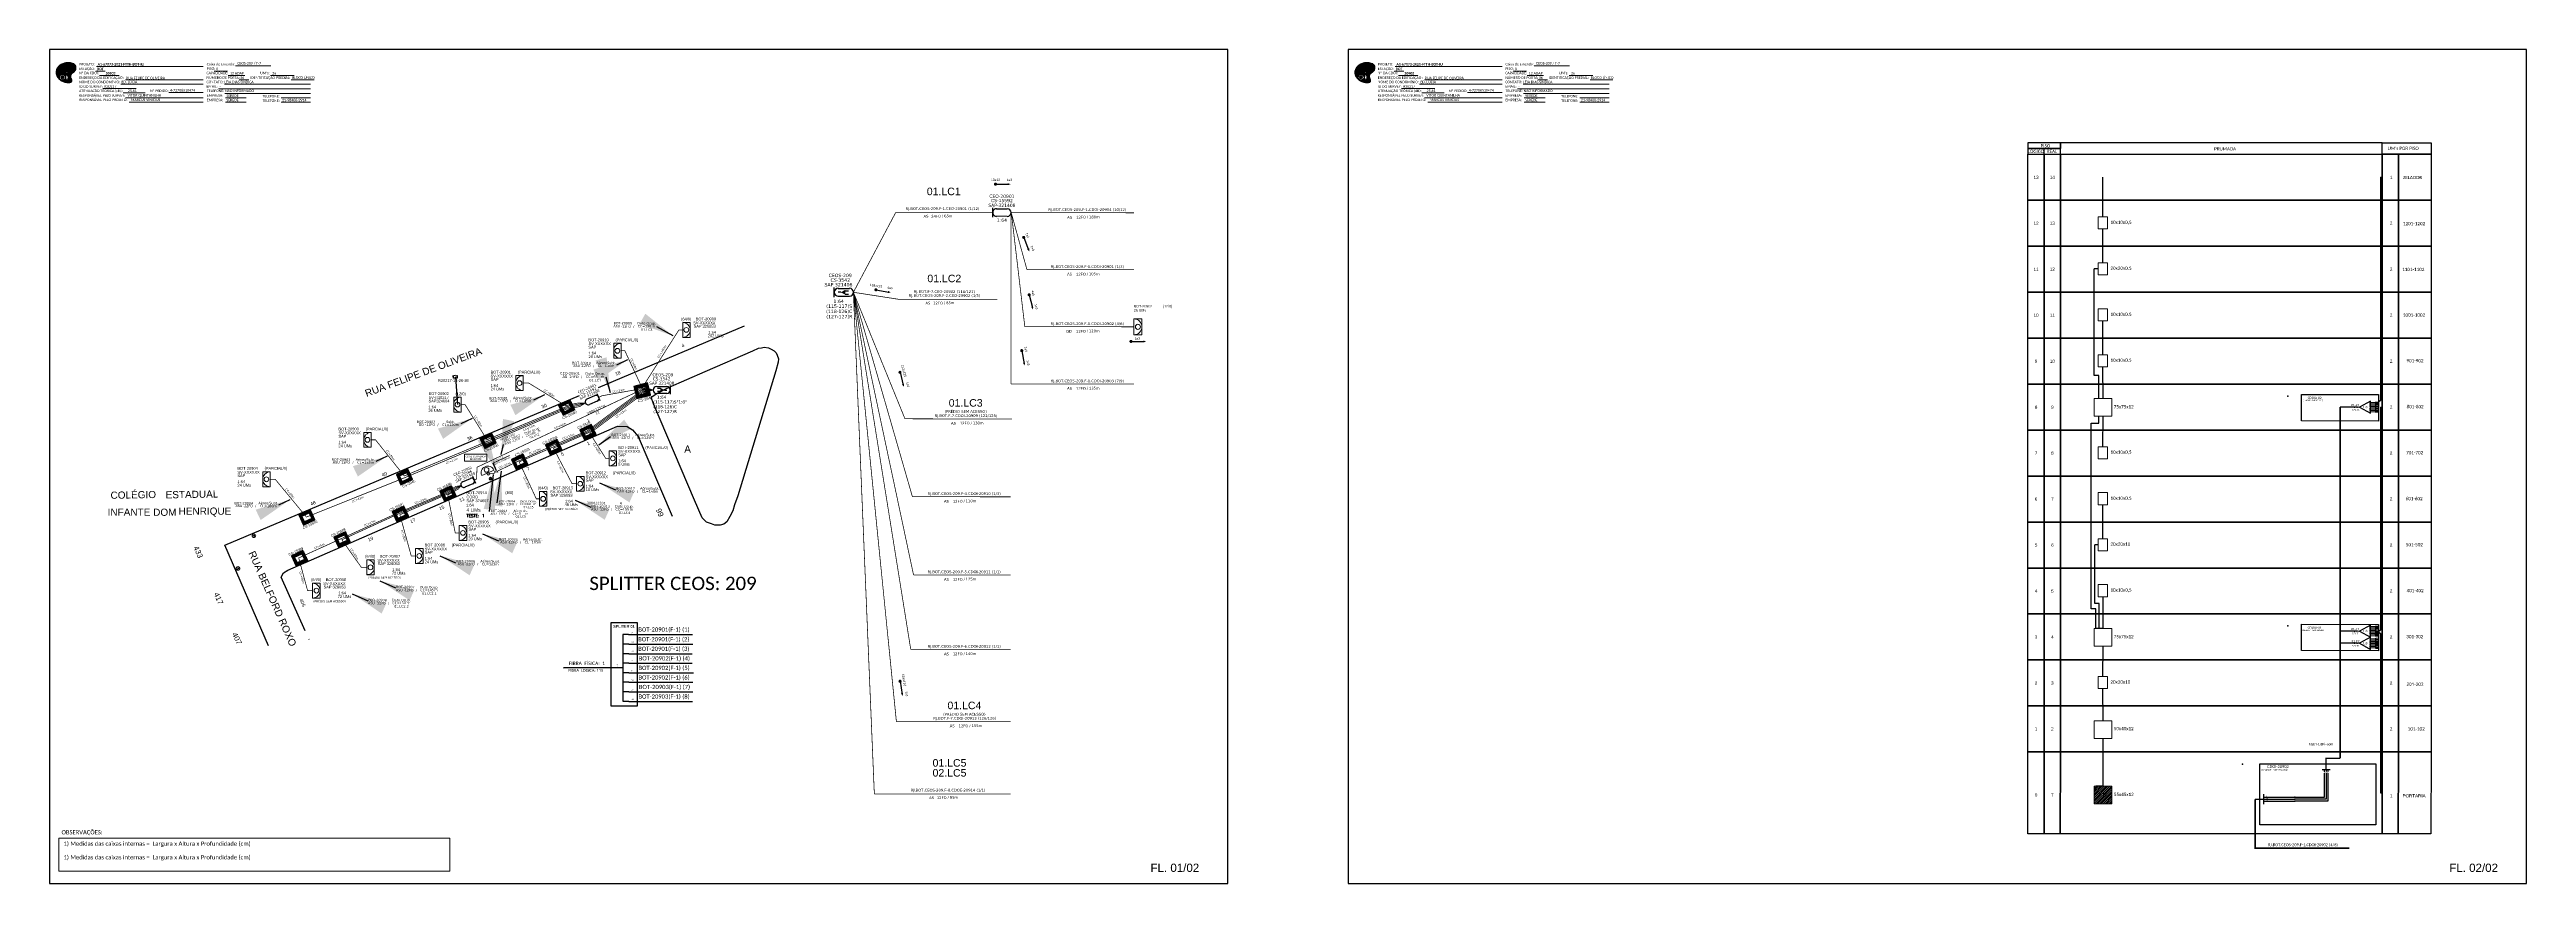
# Paper-space layout 'CDOI-20902' of a CAD drawing. Header units: inches. Extents: x 3 to 1766, y 3 to 597.
# The model-space entities are those that its viewports show. They can reach past a viewport. Long polylines and large blocks are cut down to what shows.
import ezdxf
from ezdxf.enums import TextEntityAlignment as Align

# ---------------------------------------------------------------- set-up
doc = ezdxf.new("R2010")
doc.units = ezdxf.units.IN
doc.header["$MEASUREMENT"] = 0
doc.linetypes.add('ARILSUPP', pattern=[2.98, 1.42, -0.71, 0.14, -0.71])
doc.linetypes.add('PHANTOM2', pattern=[1.25, 0.625, -0.125, 0.125, -0.125, 0.125, -0.125])
for name, color, linetype in [('10.1-Caixas Subterrâneas', 5, 'Continuous'), ('20.4-CEOS', 1, 'Continuous'), ('20.5-CEO', 1, 'Continuous'), ('CAP a instalar', 1, 'FENCELINE1'), ('label_cabos', 7, 'Continuous'), ('LC1', 3, 'Continuous'), ('MUB', 252, 'Continuous'), ('Segmento de Logradouro Texto', 12, 'Continuous'), ('SETA', 7, 'Continuous'), ('Subida Lateral', 5, 'Continuous'), ('surveys', 7, 'Continuous'), ('surveys legendas', 7, 'Continuous'), ('texto', 255, 'Continuous'), ('UNIFILAR', 7, 'Continuous')]:
    doc.layers.add(name, color=color, linetype=linetype)
for name, color, linetype, lineweight in [('10.4-Postes', 1, 'Continuous', 0), ("20.0-LEGENDA DOS CDO'S", 1, 'Continuous', 0), ('20.1-CDO_INTERIOR', 1, 'Continuous', 0), ('20.2-CDO_POSTE', 1, 'Continuous', 5), ('40.1-ETIQUETAS', 1, 'Continuous', 20)]:
    doc.layers.add(name, color=color, linetype=linetype, lineweight=lineweight)
doc.layers.add('Comprimeto de lance', color=7, linetype='Continuous', true_color=0xf7f7f7)
doc.layers.add('DROP DE CLIENTE', color=140, linetype='Continuous', plot=False)
doc.styles.add('ARIAL', font='arial.ttf')
doc.styles.add('ROMANS', font='simplex')
doc.styles.add('siredit', font='verdana.ttf')
doc.styles.add('WMF-Calibri0', font='calibri.ttf')
doc.styles.add('WMF-Calibri1', font='calibrib.ttf')
doc.linetypes.add('FENCELINE1', pattern='A,0.25,-0.1,[133,ltypeshp.shx,S=0.1,R=0,X=-0.1,Y=0],-0.1,1', length=1.45)
doc.dimstyles.new('CC', dxfattribs={"dimtxt": 1, "dimasz": 2, "dimexe": 0.18, "dimexo": 0.0625, "dimgap": 0.09, "dimtad": 0, "dimdec": 0, "dimrnd": 1, "dimzin": 0, "dimdsep": 46, "dimtxsty": 'siredit', "dimblk": 'NONE', "dimcen": 0, "dimse1": 1, "dimse2": 1, "dimsd1": 1, "dimsd2": 1, "dimclrt": 7, "dimadec": 0, "dimazin": 0, "dimtfac": 1, "dimtdec": 0, "dimtofl": 0, "dimtmove": 0, "dimatfit": 3, "dimfxl": 0, "dimtolj": 1, "dimtzin": 0, "dimarcsym": 0})

# ---------------------------------------------------------------- blocks, each defined once
blk = doc.blocks.new('Teste  FTTH')
at = {"color": 0, "lineweight": 0, "style": 'ROMANS'}
for tag, p in [('TESTE', (-2.3, -0.29)), ('QTDE', (0.21, -0.29))]:
    blk.add_attdef(tag, p, '', height=0.48, dxfattribs=at)
for tag, p, flags in [('FID', (-2.23, -1.25), 1), ('FATOR', (-2.23, -2.03), 3), ('ID_ATIVIDADE', (-2.23, -2.72), 3)]:
    blk.add_attdef(tag, p, '', height=0.48, dxfattribs=dict(at, flags=flags))
blk = doc.blocks.new('_None')
blk = doc.blocks.new('*X8')
at = {"color": 0, "linetype": 'Continuous'}
for p, q in [((-1.25, 0.34099), (-0.49099, 1.1)), ((-1.25, 0.517767), (-0.667767, 1.1)), ((-1.25, 0.694544), (-0.844544, 1.1)), ((-1.25, 0.87132), (-1.02132, 1.1)), ((-1.25, 1.048097), (-1.198097, 1.1)), ((-1.25, 0.164214), (-0.8035, 0.610714)), ((-1.25, -0.012563), (-0.8035, 0.433937)), ((-1.25, -0.18934), (-0.8035, 0.25716)), ((-1.25, -0.366117), (-0.8035, 0.080383)), ((-0.789214, 0.625), (-0.314214, 1.1)), ((-0.612437, 0.625), (-0.137437, 1.1)), ((-0.43566, 0.625), (0.03934, 1.1)), ((-0.258883, 0.625), (0.216117, 1.1)), ((-0.082107, 0.625), (0.392893, 1.1)), ((0.09467, 0.625), (0.56967, 1.1)), ((0.271447, 0.625), (0.746447, 1.1)), ((0.448223, 0.625), (0.923223, 1.1)), ((0.625, 0.625), (1.1, 1.1)), ((0.801777, 0.625), (1.25, 1.073223)), ((0.8035, 0.449947), (1.25, 0.896447)), ((0.8035, 0.27317), (1.25, 0.71967)), ((0.8035, 0.096393), (1.25, 0.542893)), ((0.8035, -0.080383), (1.25, 0.366117)), ((0.8035, -0.25716), (1.25, 0.18934)), ((0.8035, -0.433937), (1.25, 0.012563)), ((-1.25, -0.542893), (-0.8035, -0.096393)), ((-1.25, -0.71967), (-0.8035, -0.27317)), ((-1.25, -0.896447), (-0.8035, -0.449947)), ((-1.25, -1.073223), (-0.801777, -0.625)), ((-1.1, -1.1), (-0.625, -0.625)), ((-0.923223, -1.1), (-0.448223, -0.625)), ((-0.746447, -1.1), (-0.271447, -0.625)), ((-0.56967, -1.1), (-0.09467, -0.625)), ((-0.392893, -1.1), (0.082107, -0.625)), ((-0.216117, -1.1), (0.258883, -0.625)), ((-0.03934, -1.1), (0.43566, -0.625)), ((0.137437, -1.1), (0.612437, -0.625)), ((0.314214, -1.1), (0.789214, -0.625)), ((0.49099, -1.1), (1.25, -0.34099)), ((0.667767, -1.1), (1.25, -0.517767)), ((0.8035, -0.610714), (1.25, -0.164214)), ((0.844544, -1.1), (1.25, -0.694544)), ((1.02132, -1.1), (1.25, -0.87132)), ((1.198097, -1.1), (1.25, -1.048097))]:
    blk.add_line(p, q, dxfattribs=at)
blk = doc.blocks.new('A$C415C251F')
at = {"color": 3}
blk.add_point((0, 0), dxfattribs=at)
blk = doc.blocks.new('LEG_CDOIA8_C-SPLT_ESQ')
at = {"color": 3, "extrusion": (0, 0, -1), "xscale": -1, "zscale": -1}
blk.add_blockref('A$C415C251F', (0, 0), dxfattribs=at)
at = {"style": 'ARIAL', "flags": 4}
blk.add_attdef('SPLITAGEM', text='', height=1.5, dxfattribs=at).set_placement((18.6, -12.6), align=Align.CENTER)
at = {"color": 1, "style": 'WMF-Calibri0', "flags": 4}
blk.add_attdef('MODELO', text='', height=1.5, dxfattribs=at).set_placement((22.5, -4.5), align=Align.CENTER)
blk.add_attdef('CDO', (21.4, -2.6), '', height=2, dxfattribs=at)
blk = doc.blocks.new('SPLT_1-8_SC-APC')
at = {"color": 1, "lineweight": 0}
blk.add_lwpolyline([(-17, -7.5), (-19.3, -7.5)], dxfattribs=at)
at = {"color": 1}
blk.add_lwpolyline([(-7.4, -2.1), (-17, -7.5), (-7.4, -13), (-7.4, -2.1)], dxfattribs=at)
at = {"color": 3, "lineweight": 0}
for points in [[(-3, -3.5), (-7.4, -3.5)], [(-7.4, -4.7), (-3, -4.7)], [(-7.4, -5.8), (-3, -5.8)], [(-7.4, -7), (-3, -7)], [(-7.4, -8.1), (-3, -8.1)], [(-7.4, -9.3), (-3, -9.3)], [(-7.4, -10.4), (-3, -10.4)], [(-7.4, -11.6), (-3, -11.6)], [(-2.4, -3), (-2.4, -4)], [(-2.4, -3), (0, -3)], [(-2.4, -4), (0, -4)], [(-2.4, -4.2), (-2.4, -5.2)], [(-2.4, -4.2), (0, -4.2)], [(-2.4, -5.2), (0, -5.2)], [(-2.4, -5.3), (-2.4, -6.3)], [(-2.4, -5.3), (0, -5.3)], [(-2.4, -6.3), (0, -6.3)], [(-2.4, -6.5), (-2.4, -7.5)], [(-2.4, -6.5), (0, -6.5)], [(-2.4, -7.5), (0, -7.5)], [(-2.4, -7.6), (-2.4, -8.6)], [(-2.4, -7.6), (0, -7.6)], [(-2.4, -8.6), (0, -8.6)], [(-2.4, -8.8), (-2.4, -9.8)], [(-2.4, -8.8), (0, -8.8)], [(-2.4, -9.8), (0, -9.8)], [(-2.4, -9.9), (-2.4, -10.9)], [(-2.4, -9.9), (0, -9.9)], [(-2.4, -10.9), (0, -10.9)], [(-2.4, -11.1), (-2.4, -12.1)], [(-2.4, -11.1), (0, -11.1)], [(-2.4, -12.1), (0, -12.1)]]:
    blk.add_lwpolyline(points, dxfattribs=at)
for points in [[(-3, -3.2), (-2.4, -3.2), (-2.4, -3.8), (-3, -3.8)], [(-3, -4.4), (-2.4, -4.4), (-2.4, -5), (-3, -5)], [(-3, -5.5), (-2.4, -5.5), (-2.4, -6.1), (-3, -6.1)], [(-3, -6.7), (-2.4, -6.7), (-2.4, -7.3), (-3, -7.3)], [(-3, -7.8), (-2.4, -7.8), (-2.4, -8.4), (-3, -8.4)], [(-3, -9), (-2.4, -9), (-2.4, -9.6), (-3, -9.6)], [(-3, -10.1), (-2.4, -10.1), (-2.4, -10.7), (-3, -10.7)], [(-3, -11.3), (-2.4, -11.3), (-2.4, -11.9), (-3, -11.9)]]:
    blk.add_lwpolyline(points, close=True, dxfattribs=at)
at = {"color": 1, "style": 'ARIAL'}
for s, height, p in [('1:8', 2, (-13.9, -8.4)), ('S1', 0.75, (-8.7, -3.8)), ('S2', 0.75, (-8.7, -5)), ('S3', 0.75, (-8.7, -6.2)), ('S4', 0.75, (-8.7, -7.4)), ('S5', 0.75, (-8.7, -8.6)), ('S6', 0.75, (-8.7, -9.7)), ('S7', 0.75, (-8.7, -10.8)), ('S8', 0.75, (-8.7, -11.9))]:
    blk.add_text(s, height=height, dxfattribs=at).set_placement(p)
blk = doc.blocks.new('SPLITTER_')
blk.add_point((0, 0))
at = {"style": 'ARIAL', "flags": 4}
blk.add_attdef('SPLT', (0, -3.3), '', height=1.5, dxfattribs=at)
blk = doc.blocks.new('OI')
h = blk.add_hatch(color=40)
edge = h.paths.add_edge_path()
edge.add_spline(control_points=[(4.4, -0.7), (3.9, -1), (3.3, -1.5), (2.8, -2.6), (2.9, -3.5), (3.1, -4.3), (3.3, -4.9), (3.4, -5.4), (3.4, -5.9), (3.2, -6.4), (2.5, -6.6), (1.7, -6.6), (0.6, -6.7), (-0.6, -6.4), (-1.6, -6.1), (-2.8, -5.6), (-3.9, -4.8), (-4.9, -3.7), (-5.3, -2.6), (-5.6, -1.9), (-5.8, -1), (-5.7, 0.5), (-5.1, 2), (-4.1, 3), (-3.3, 3.6), (-2.4, 4.2), (-1.4, 4.4), (-0.6, 4.7), (0.8, 4.9), (2.2, 5), (3.8, 4.6), (4.7, 4.2), (5.4, 3.7), (5.8, 3), (6, 2.2), (6, 1.5), (5.7, 0.6), (5.3, 0.1), (4.9, -0.4), (4.5, -0.6), (4.4, -0.7)], knot_values=[0, 0, 0, 0, 1.60434, 2.417191, 3.427595, 4.282808, 4.776746, 5.304182, 5.888771, 6.258406, 6.858137, 7.79129, 8.986195, 10.124242, 11.187857, 12.242908, 13.953784, 15.414161, 16.515391, 17.349188, 17.675853, 19.552021, 21.515531, 22.568638, 23.63245, 24.621084, 25.782718, 26.745347, 27.142653, 29.870543, 31.004649, 31.921532, 32.709589, 33.801391, 34.042471, 35.192333, 35.971461, 36.628871, 37.254359, 37.836911, 37.836911, 37.836911, 37.836911], degree=3, periodic=0)
h.paths.add_polyline_path([(1.1, -0.9, -1), (0, -0.9, -1)], flags=16)
edge = h.paths.add_edge_path(flags=16)
edge.add_ellipse((0.6, -3.6), major_axis=(-0.02, 1.71), ratio=0.361305, start_angle=0, end_angle=360)
h.paths.add_polyline_path([(-0.4, -3.6, -1), (-3.8, -3.6, -1)], flags=16)
edge = h.paths.add_edge_path(flags=0)
edge.add_ellipse((-2.1, -3.6), major_axis=(0, 0.885), ratio=0.758294, start_angle=0, end_angle=360)
at = {"color": 40}
for centre, radius in [((-2.1, -3.6), 1.72), ((0.5, -0.9), 0.587)]:
    blk.add_circle(centre, radius, dxfattribs=at)
blk.add_ellipse((-2.1, -3.6), major_axis=(0, 0.885), ratio=0.758294, start_param=-3.141592653589792, end_param=3.141592653589792, dxfattribs=at)
blk.add_ellipse((0.6, -3.6), major_axis=(-0.02, 1.71), ratio=0.361305, dxfattribs=at)
at = {"color": 40, "start_tangent": (-0.800898, -0.598801), "end_tangent": (-0.800898, -0.598801)}
blk.add_spline([(4.4, -0.7), (3.2, -1.8), (2.9, -2.5), (2.9, -3.5), (3.1, -4.4), (3.3, -4.8), (3.4, -5.4), (3.4, -6), (3.2, -6.3), (2.7, -6.5), (1.7, -6.6), (0.5, -6.6), (-0.6, -6.4), (-1.6, -6.1), (-2.6, -5.7), (-3.9, -4.7), (-4.9, -3.6), (-5.4, -2.6), (-5.6, -1.8), (-5.7, -1.5), (-5.6, 0.4), (-4.8, 2.2), (-4.1, 3), (-3.3, 3.6), (-2.4, 4.1), (-1.3, 4.5), (-0.4, 4.7), (0, 4.8), (2.7, 4.8), (3.8, 4.5), (4.7, 4.2), (5.3, 3.7), (5.9, 2.7), (5.9, 2.5), (5.9, 1.3), (5.7, 0.6), (5.3, 0.1), (4.8, -0.4), (4.4, -0.7)], degree=3, dxfattribs=at)
blk = doc.blocks.new('SURVEY_SURVEY')
for p, q in [((0, 0.000013), (-0.000013, 0.000009)), ((-0.000013, 0.000009), (-0.000009, 0.000009)), ((-0.000009, 0), (-0.000009, 0.000009)), ((0.000009, 0), (-0.000009, 0)), ((0, 0.000013), (0.000013, 0.000009)), ((0.000008, 0.000013), (0.00001, 0.000013)), ((0.000008, 0.00001), (0.000008, 0.000013)), ((0.000013, 0.000009), (0.000009, 0.000009)), ((0.000009, 0.000009), (0.000009, 0)), ((0.00001, 0.000013), (0.00001, 0.00001))]:
    blk.add_line(p, q)
blk = doc.blocks.new('A$C56C00154')
at = {"layer": 'surveys', "color": 0, "xscale": 720000, "yscale": 720000.0000000001, "zscale": 720000, "rotation": 28.95057604371629}
blk.add_blockref('SURVEY_SURVEY', (11.1, 3, -1.2), dxfattribs=at)

msp = doc.modelspace()

# ---------------------------------------------------------------- hatches: boundary and pattern name
h = msp.add_hatch(color=3)
h.dxf.hatch_style = 1
edge = h.paths.add_edge_path()
edge.add_arc((14539, 8580.3), 0.242, 0, 360)
h = msp.add_hatch(color=3)
h.dxf.hatch_style = 1
edge = h.paths.add_edge_path()
edge.add_arc((14539, 8420.8), 0.242, 0, 360)
h = msp.add_hatch(color=3)
h.dxf.hatch_style = 1
edge = h.paths.add_edge_path()
edge.add_arc((14539, 8412.1), 0.242, 0, 360)
h = msp.add_hatch()
h.set_pattern_fill('ANSI31', color=1, scale=7.526522, style=0)
h.set_pattern_definition([(45, (14129.1075, 7983.3214), (-0.6652568, 0.6652568), [])])
h.paths.add_polyline_path([(14364.6, 8310.4), (14352, 8310.4), (14352, 8297.7), (14364.6, 8297.7)])
h.paths.add_polyline_path([(14354.5, 8302), (14362.5, 8302), (14362.5, 8306.1), (14354.5, 8306.1)], flags=24)
h = msp.add_hatch(color=3)
h.dxf.hatch_style = 1
edge = h.paths.add_edge_path()
edge.add_arc((14494.7, 8302.5), 0.242, 0, 360)
h = msp.add_hatch(color=3)
h.dxf.hatch_style = 1
edge = h.paths.add_edge_path()
edge.add_arc((14494.7, 8301.1), 0.242, 0, 360)
h = msp.add_hatch(color=3)
h.dxf.hatch_style = 1
edge = h.paths.add_edge_path()
edge.add_arc((14494.7, 8299.6), 0.242, 0, 360)

# ---------------------------------------------------------------- linework, layer by layer
at = {"color": 5}
for p, q in [((14539, 8580.3), (14527, 8580.3)), ((14539, 8420.8), (14527, 8420.8)), ((14539, 8412.1), (14527, 8412.1))]:
    msp.add_line(p, q, dxfattribs=at)
for p, q in [((14357.7, 8422.7), (14353.2, 8422.7)), ((14357.7, 8310.4), (14353.2, 8310.4))]:
    msp.add_line(p, q)
at = {"color": 0, "lineweight": 0}
for p, q in [((12903.2, 8273.4), (13181.5, 8273.4)), ((12903.2, 8249.7), (12903.2, 8273.4)), ((13181.5, 8273.4), (13181.5, 8249.7)), ((13181.5, 8249.7), (12903.2, 8249.7))]:
    msp.add_line(p, q, dxfattribs=at)
for points in [[(12896.7, 8241), (13735.2, 8241), (13735.2, 8835), (12896.7, 8835), (12896.7, 8241)], [(13821, 8241), (14659.6, 8241), (14659.6, 8835), (13821, 8835), (13821, 8241)], [(14316.4, 8760.4), (14316.4, 8764.5)], [(14327.9, 8760.4), (14557, 8760.4), (14557, 8768.6), (14327.9, 8768.6), (14327.9, 8768.6), (14327.9, 8764.5)], [(14556.9, 8760.4), (14556.9, 8768.6)], [(14555.6, 8547.6), (14555.6, 8547.6)]]:
    msp.add_lwpolyline(points)
at = {"color": 7, "lineweight": 0}
for points in [[(12929.6, 8819.7), (12936.2, 8819.7)], [(12930.1, 8823), (13006.1, 8823)], [(12932.3, 8816.6), (12946.2, 8816.6)], [(13013.9, 8819.7), (13023.4, 8819.7)], [(13023.9, 8816.6), (13035.6, 8816.6)], [(13028.9, 8823.5), (13054.1, 8823.5)], [(13053.9, 8816.6), (13070.7, 8816.6)], [(13854, 8819.7), (13860.6, 8819.7)], [(13854.5, 8823), (13930.5, 8823)], [(13856.7, 8816.6), (13870.6, 8816.6)], [(13938.3, 8819.7), (13947.8, 8819.7)], [(13948.3, 8816.6), (13960, 8816.6)], [(13953.3, 8823.5), (13978.5, 8823.5)], [(13978.3, 8816.6), (13995.1, 8816.6)], [(12934.6, 8807.2), (12958.2, 8807.2)], [(12947.4, 8810.3), (13006.1, 8810.3)], [(12949.1, 8804.2), (12964.8, 8804.2)], [(12950.8, 8813.4), (13006.1, 8813.4)], [(12950.8, 8800.7), (13006.1, 8800.7)], [(12953.3, 8797.5), (13006.1, 8797.5)], [(12981.5, 8804.3), (13006, 8804.3)], [(12982, 8804.3), (13006.1, 8804.3)], [(13017, 8807), (13082.3, 8807)], [(13021.1, 8810.3), (13082.3, 8810.3)], [(13021.3, 8803.8), (13082.3, 8803.8)], [(13021.9, 8800.7), (13036.7, 8800.7)], [(13021.9, 8797.5), (13036.7, 8797.5)], [(13031.5, 8813.4), (13038.5, 8813.4)], [(13061.5, 8800.7), (13082.3, 8800.7)], [(13061.5, 8797.5), (13082.3, 8797.5)], [(13068.7, 8813.4), (13084.9, 8813.4)], [(13859, 8807.2), (13882.6, 8807.2)], [(13871.8, 8810.3), (13930.5, 8810.3)], [(13873.5, 8804.2), (13889.2, 8804.2)], [(13875.2, 8813.4), (13930.5, 8813.4)], [(13875.2, 8800.7), (13930.5, 8800.7)], [(13877.7, 8797.5), (13930.5, 8797.5)], [(13905.8, 8804.3), (13930.3, 8804.3)], [(13906.4, 8804.3), (13930.5, 8804.3)], [(13941.4, 8807), (14006.7, 8807)], [(13945.5, 8810.3), (14006.7, 8810.3)], [(13945.7, 8803.8), (14006.7, 8803.8)], [(13946.3, 8800.7), (13961.1, 8800.7)], [(13946.3, 8797.5), (13961.1, 8797.5)], [(13955.9, 8813.4), (13962.9, 8813.4)], [(13985.9, 8800.7), (14006.7, 8800.7)], [(13985.9, 8797.5), (14006.7, 8797.5)], [(13993.1, 8813.4), (14009.3, 8813.4)]]:
    msp.add_lwpolyline(points, dxfattribs=at)
at = {"color": 0}
for points in [[(14304.8, 8764.5), (14327.9, 8764.5), (14327.9, 8768.6), (14304.8, 8768.6)], [(14304.8, 8760.4), (14327.9, 8760.4), (14327.9, 8764.5), (14304.8, 8764.5)]]:
    msp.add_lwpolyline(points, close=True, dxfattribs=at)
for points in [[(14557, 8768.6), (14591.7, 8768.6), (14591.7, 8760.4), (14557, 8760.4)], [(14304.8, 8760.4), (14316.4, 8760.4), (14316.4, 8727.6), (14304.8, 8727.6)], [(14316.4, 8760.4), (14327.9, 8760.4), (14327.9, 8727.6), (14316.4, 8727.6)], [(14327.9, 8760.4), (14557, 8760.4), (14557, 8727.6), (14327.9, 8727.6)], [(14557, 8760.4), (14568.5, 8760.4), (14568.5, 8727.6), (14557, 8727.6)], [(14568.5, 8760.4), (14591.7, 8760.4), (14591.7, 8727.6), (14568.5, 8727.6)], [(14304.8, 8727.6), (14316.4, 8727.6), (14316.4, 8694.9), (14304.8, 8694.9)], [(14316.4, 8727.6), (14327.9, 8727.6), (14327.9, 8694.9), (14316.4, 8694.9)], [(14327.9, 8727.6), (14557, 8727.6), (14557, 8694.9), (14327.9, 8694.9)], [(14557, 8727.6), (14568.5, 8727.6), (14568.5, 8694.9), (14557, 8694.9)], [(14568.5, 8727.6), (14591.7, 8727.6), (14591.7, 8694.9), (14568.5, 8694.9)], [(14304.8, 8694.9), (14316.4, 8694.9), (14316.4, 8662.2), (14304.8, 8662.2)], [(14316.4, 8694.9), (14327.9, 8694.9), (14327.9, 8662.2), (14316.4, 8662.2)], [(14327.9, 8694.9), (14557, 8694.9), (14557, 8662.2), (14327.9, 8662.2)], [(14557, 8694.9), (14568.5, 8694.9), (14568.5, 8662.2), (14557, 8662.2)], [(14568.5, 8694.9), (14591.7, 8694.9), (14591.7, 8662.2), (14568.5, 8662.2)], [(14304.8, 8662.2), (14316.4, 8662.2), (14316.4, 8629.4), (14304.8, 8629.4)], [(14316.4, 8662.2), (14327.9, 8662.2), (14327.9, 8629.4), (14316.4, 8629.4)], [(14327.9, 8662.2), (14557, 8662.2), (14557, 8629.4), (14327.9, 8629.4)], [(14557, 8662.2), (14568.5, 8662.2), (14568.5, 8629.4), (14557, 8629.4)], [(14568.5, 8662.2), (14591.7, 8662.2), (14591.7, 8629.4), (14568.5, 8629.4)], [(14304.8, 8629.4), (14316.4, 8629.4), (14316.4, 8596.7), (14304.8, 8596.7)], [(14316.4, 8629.4), (14327.9, 8629.4), (14327.9, 8596.7), (14316.4, 8596.7)], [(14327.9, 8629.4), (14557, 8629.4), (14557, 8596.7), (14327.9, 8596.7)], [(14557, 8629.4), (14568.5, 8629.4), (14568.5, 8596.7), (14557, 8596.7)], [(14568.5, 8629.4), (14591.7, 8629.4), (14591.7, 8596.7), (14568.5, 8596.7)], [(14304.8, 8596.7), (14316.4, 8596.7), (14316.4, 8563.9), (14304.8, 8563.9)], [(14316.4, 8596.7), (14327.9, 8596.7), (14327.9, 8563.9), (14316.4, 8563.9)], [(14327.9, 8596.7), (14557, 8596.7), (14557, 8563.9), (14327.9, 8563.9)], [(14557, 8596.7), (14568.5, 8596.7), (14568.5, 8563.9), (14557, 8563.9)], [(14568.5, 8596.7), (14591.7, 8596.7), (14591.7, 8563.9), (14568.5, 8563.9)], [(14304.8, 8563.9), (14316.4, 8563.9), (14316.4, 8531.2), (14304.8, 8531.2)], [(14316.4, 8563.9), (14327.9, 8563.9), (14327.9, 8531.2), (14316.4, 8531.2)], [(14327.9, 8563.9), (14557, 8563.9), (14557, 8531.2), (14327.9, 8531.2)], [(14557, 8563.9), (14568.5, 8563.9), (14568.5, 8531.2), (14557, 8531.2)], [(14568.5, 8563.9), (14591.7, 8563.9), (14591.7, 8531.2), (14568.5, 8531.2)], [(14304.8, 8531.2), (14316.4, 8531.2), (14316.4, 8498.4), (14304.8, 8498.4)], [(14316.4, 8531.2), (14327.9, 8531.2), (14327.9, 8498.4), (14316.4, 8498.4)], [(14327.9, 8531.2), (14557, 8531.2), (14557, 8498.4), (14327.9, 8498.4)], [(14557, 8531.2), (14568.5, 8531.2), (14568.5, 8498.4), (14557, 8498.4)], [(14568.5, 8531.2), (14591.7, 8531.2), (14591.7, 8498.4), (14568.5, 8498.4)], [(14304.8, 8498.4), (14316.4, 8498.4), (14316.4, 8465.7), (14304.8, 8465.7)], [(14316.4, 8498.4), (14327.9, 8498.4), (14327.9, 8465.7), (14316.4, 8465.7)], [(14327.9, 8498.4), (14557, 8498.4), (14557, 8465.7), (14327.9, 8465.7)], [(14557, 8498.4), (14568.5, 8498.4), (14568.5, 8465.7), (14557, 8465.7)], [(14568.5, 8498.4), (14591.7, 8498.4), (14591.7, 8465.7), (14568.5, 8465.7)], [(14304.8, 8465.7), (14316.4, 8465.7), (14316.4, 8433), (14304.8, 8433)], [(14316.4, 8465.7), (14327.9, 8465.7), (14327.9, 8433), (14316.4, 8433)], [(14327.9, 8465.7), (14557, 8465.7), (14557, 8433), (14327.9, 8433)], [(14557, 8465.7), (14568.5, 8465.7), (14568.5, 8433), (14557, 8433)], [(14568.5, 8465.7), (14591.7, 8465.7), (14591.7, 8433), (14568.5, 8433)], [(14304.8, 8433), (14316.4, 8433), (14316.4, 8400.2), (14304.8, 8400.2)], [(14316.4, 8433), (14327.9, 8433), (14327.9, 8400.2), (14316.4, 8400.2)], [(14327.9, 8433), (14557, 8433), (14557, 8400.2), (14327.9, 8400.2)], [(14557, 8433), (14568.5, 8433), (14568.5, 8400.2), (14557, 8400.2)], [(14568.5, 8433), (14591.7, 8433), (14591.7, 8400.2), (14568.5, 8400.2)], [(14304.8, 8400.2), (14316.4, 8400.2), (14316.4, 8367.5), (14304.8, 8367.5)], [(14316.4, 8400.2), (14327.9, 8400.2), (14327.9, 8367.5), (14316.4, 8367.5)], [(14327.9, 8400.2), (14557, 8400.2), (14557, 8367.5), (14327.9, 8367.5)], [(14557, 8400.2), (14568.5, 8400.2), (14568.5, 8367.5), (14557, 8367.5)], [(14568.5, 8400.2), (14591.7, 8400.2), (14591.7, 8367.5), (14568.5, 8367.5)], [(14304.8, 8367.5), (14316.4, 8367.5), (14316.4, 8334.7), (14304.8, 8334.7)], [(14316.4, 8367.5), (14327.9, 8367.5), (14327.9, 8334.7), (14316.4, 8334.7)], [(14327.9, 8367.5), (14557, 8367.5), (14557, 8334.7), (14327.9, 8334.7)], [(14557, 8367.5), (14568.5, 8367.5), (14568.5, 8334.7), (14557, 8334.7)], [(14568.5, 8367.5), (14591.7, 8367.5), (14591.7, 8334.7), (14568.5, 8334.7)], [(14304.8, 8334.7), (14316.4, 8334.7), (14316.3, 8276.4), (14304.7, 8276.4)], [(14316.4, 8334.7), (14327.9, 8334.7), (14327.8, 8276.4), (14316.3, 8276.4)], [(14327.9, 8334.7), (14557, 8334.7), (14556.9, 8276.4), (14327.8, 8276.4)], [(14557, 8334.7), (14568.5, 8334.7), (14568.4, 8276.4), (14556.9, 8276.4)], [(14568.5, 8334.7), (14591.7, 8334.7), (14591.6, 8276.4), (14568.4, 8276.4)]]:
    msp.add_lwpolyline(points, close=True)
at = {"const_width": 1.1}
for points in [[(13569.4, 8739.1, 1), (13570.5, 8739.1, 1)], [(13589.8, 8701.7, 1), (13590.2, 8700.7, 1)], [(13589.8, 8701.7, 1), (13590.2, 8700.7, 1)], [(13593.8, 8660.9, 1), (13594, 8659.8, 1)], [(13593.8, 8660.9, 1), (13594, 8659.8, 1)], [(13588.5, 8621.1, 1), (13588.7, 8620, 1)], [(13588.5, 8621.1, 1), (13588.7, 8620, 1)]]:
    msp.add_lwpolyline(points, format="xyb", close=True, dxfattribs=at)
at = {"color": 3}
for points in [[(14358.2, 8715.8), (14358.2, 8744.1)], [(14555.6, 8744), (14557, 8744)], [(14555.6, 8744), (14555.6, 8613)], [(14358.2, 8683.1), (14358.2, 8707.2)], [(14354.8, 8678.8), (14351.9, 8678.8)], [(14355.2, 8586.5), (14355.2, 8602.9), (14351.9, 8602.9), (14351.9, 8678.8)], [(14358.2, 8617.6), (14358.2, 8641.7)], [(14358.3, 8586.5), (14358.2, 8609)], [(14555.6, 8613), (14555.6, 8589.3)], [(14555.6, 8589.3), (14555.6, 8585.1)], [(14353.2, 8422.7), (14353.2, 8436.7), (14349.7, 8436.7), (14349.7, 8568.9), (14355.2, 8568.9), (14355.2, 8573.8)], [(14358.2, 8552.1), (14358.3, 8573.8)], [(14555.6, 8585.1), (14554.4, 8583.9), (14554.4, 8583.9), (14554.4, 8583.9)], [(14555.6, 8580.3), (14555.6, 8421.4)], [(14555.6, 8580.3), (14557, 8580.3)], [(14358.2, 8486.6), (14358.2, 8510.8)], [(14355.4, 8422.7), (14355.4, 8440.5), (14352.3, 8440.5), (14352.3, 8482.3)], [(14354.8, 8482.3), (14352.3, 8482.3)], [(14358.3, 8422.7), (14358.3, 8445.3)], [(14358.2, 8388.4), (14358.3, 8410.1)], [(14555.6, 8421.4), (14554.4, 8420.2), (14555.6, 8419), (14555.6, 8419)], [(14555.6, 8419), (14555.6, 8305.5)], [(14358.3, 8356.8), (14358.2, 8379.8)], [(14358.3, 8310.4), (14358.3, 8344.2)], [(14555.6, 8305.5), (14556.9, 8305.5)], [(14472.4, 8302.5), (14494.7, 8302.5)]]:
    msp.add_lwpolyline(points, dxfattribs=at)
at = {"color": 0, "lineweight": 0}
for points in [[(14354.8, 8715.8), (14361.5, 8715.8), (14361.5, 8707.2), (14354.8, 8707.2)], [(14354.8, 8683.1), (14361.5, 8683.1), (14361.5, 8674.5), (14354.8, 8674.5)], [(14354.8, 8650.4), (14361.5, 8650.4), (14361.5, 8641.7), (14354.8, 8641.7)], [(14354.8, 8617.6), (14361.5, 8617.6), (14361.5, 8609), (14354.8, 8609)], [(14354.8, 8552.1), (14361.5, 8552.1), (14361.5, 8543.5), (14354.8, 8543.5)], [(14354.8, 8519.4), (14361.5, 8519.4), (14361.5, 8510.8), (14354.8, 8510.8)], [(14354.8, 8486.6), (14361.5, 8486.6), (14361.5, 8478), (14354.8, 8478)], [(14354.8, 8453.9), (14361.5, 8453.9), (14361.5, 8445.3), (14354.8, 8445.3)], [(14354.8, 8388.4), (14361.5, 8388.4), (14361.5, 8379.8), (14354.8, 8379.8)], [(14352, 8356.8), (14364.6, 8356.8), (14364.6, 8344.2), (14352, 8344.2)]]:
    msp.add_lwpolyline(points, close=True, dxfattribs=at)
at = {"color": 0, "const_width": 1.1}
for points in [[(13484.3, 8663.9, 1), (13485.4, 8663.8, 1)], [(13484.3, 8663.9, 1), (13485.4, 8663.8, 1)], [(13501.8, 8605.6, 1), (13502.1, 8604.6, 1)], [(13501.8, 8605.6, 1), (13502.1, 8604.6, 1)], [(13501.9, 8385.6, 1), (13502.1, 8384.5, 1)], [(13501.9, 8385.6, 1), (13502.1, 8384.5, 1)]]:
    msp.add_lwpolyline(points, format="xyb", close=True, dxfattribs=at)
msp.add_lwpolyline([(13665.8, 8627.1, 1.1, 1.1, 1), (13666.9, 8627.1, 1.1, 1.1, 1)], format="xyseb", close=True)
at = {"color": 1, "lineweight": 0}
for points in [[(14352, 8586.5), (14364.6, 8586.5), (14364.6, 8573.8), (14352, 8573.8)], [(14352, 8422.7), (14364.6, 8422.7), (14364.6, 8410.1), (14352, 8410.1)], [(14352, 8310.4), (14364.6, 8310.4), (14364.6, 8297.7), (14352, 8297.7)]]:
    msp.add_lwpolyline(points, close=True, dxfattribs=at)
at = {"color": 1}
for points in [[(14499.5, 8589.4), (14554.4, 8589.3), (14554.4, 8570.4), (14499.5, 8570.6)], [(14499.5, 8425.7), (14554.4, 8425.6), (14554.4, 8406.7), (14499.5, 8406.9)], [(14469.8, 8326.2), (14552.5, 8326.2), (14552.5, 8282.8), (14469.8, 8282.8)]]:
    msp.add_lwpolyline(points, close=True, dxfattribs=at)
at = {"color": 5, "const_width": 1}
for points in [[(14527, 8580.3), (14527, 8330.2)], [(14527, 8330.2), (14517, 8330.2), (14517, 8322.1)]]:
    msp.add_lwpolyline(points, dxfattribs=at)
at = {"color": 2, "lineweight": 0}
msp.add_lwpolyline([(13192, 8546.7), (13207.9, 8546.7), (13207.9, 8541.9), (13192, 8541.9)], close=True, dxfattribs=at)
at = {"color": 7}
msp.add_lwpolyline([(13296.1, 8367.6), (13315.1, 8367.6), (13315.1, 8426.6), (13296.1, 8426.6)], close=True, dxfattribs=at)
at = {"color": 5}
for points in [[(14514.3, 8322.1), (14519.8, 8322.1)], [(14515.8, 8320.8), (14515.8, 8322.1)], [(14517, 8322.1), (14517, 8320.8)], [(14518.2, 8322.1), (14518.2, 8320.8)], [(14494.7, 8302.5), (14515.8, 8302.5), (14515.8, 8319.5)], [(14517, 8319.5), (14517, 8301.1), (14494.7, 8301.1)], [(14518.2, 8319.5), (14518.2, 8299.6), (14494.7, 8299.6)]]:
    msp.add_lwpolyline(points, dxfattribs=at)
at = {"color": 1}
msp.add_lwpolyline([(14472.4, 8304.6), (14472.4, 8297.5)], dxfattribs=at)
at = {"color": 1, "const_width": 1}
for points in [[(14466.5, 8301), (14472.4, 8301)], [(14466.5, 8301), (14466.5, 8266.2), (14533.6, 8266.2)]]:
    msp.add_lwpolyline(points, dxfattribs=at)
at = {"color": 2}
msp.add_lwpolyline([(14472.4, 8301), (14494.7, 8301.1)], dxfattribs=at)
at = {"color": 0}
msp.add_lwpolyline([(14472.4, 8299.6), (14494.7, 8299.6)], dxfattribs=at)
at = {"color": 3}
for centre in [(14539, 8580.3), (14539, 8420.8), (14539, 8412.1), (14494.7, 8302.5), (14494.7, 8301.1), (14494.7, 8299.6)]:
    msp.add_circle(centre, 0.242, dxfattribs=at)
at = {"layer": '10.1-Caixas Subterrâneas', "color": 30, "linetype": 'Continuous'}
for p, q in [((13322.3, 8597.5), (13312.6, 8595.1)), ((13312.6, 8595.1), (13314.7, 8586.5)), ((13314.7, 8586.5), (13324.4, 8588.9)), ((13314.8, 8593.7), (13321, 8595.2)), ((13314.8, 8593.7), (13314.8, 8593.7)), ((13316, 8588.8), (13314.8, 8593.7)), ((13322.2, 8590.3), (13316, 8588.8)), ((13321, 8595.2), (13322.2, 8590.3)), ((13324.4, 8588.9), (13322.3, 8597.5)), ((13267, 8585.6), (13258.8, 8581.8)), ((13258.8, 8581.8), (13262.2, 8574.6)), ((13261, 8580.9), (13266.2, 8583.4)), ((13261, 8580.9), (13261, 8580.9)), ((13262.9, 8576.8), (13261, 8580.9)), ((13262.2, 8574.6), (13270.3, 8578.4)), ((13268.1, 8579.3), (13262.9, 8576.8)), ((13266.2, 8583.4), (13268.1, 8579.3)), ((13270.3, 8578.4), (13267, 8585.6)), ((13282.2, 8568), (13274, 8564.2)), ((13285.5, 8560.8), (13282.2, 8568)), ((13211.2, 8561.9), (13203, 8558.1)), ((13203, 8558.1), (13206.4, 8550.9)), ((13205.2, 8557.2), (13210.4, 8559.7)), ((13205.2, 8557.2), (13205.2, 8557.2)), ((13207.1, 8553.2), (13205.2, 8557.2)), ((13206.4, 8550.9), (13214.5, 8554.8)), ((13212.3, 8555.6), (13207.1, 8553.2)), ((13210.4, 8559.7), (13212.3, 8555.6)), ((13214.5, 8554.8), (13211.2, 8561.9)), ((13257.8, 8557.3), (13249.7, 8553.5)), ((13249.7, 8553.5), (13253, 8546.3)), ((13251.9, 8552.6), (13257.1, 8555.1)), ((13251.9, 8552.6), (13251.9, 8552.6)), ((13253.8, 8548.6), (13251.9, 8552.6)), ((13259, 8551), (13253.8, 8548.6)), ((13257.1, 8555.1), (13259, 8551)), ((13261.2, 8550.2), (13257.8, 8557.3)), ((13274, 8564.2), (13277.4, 8557)), ((13276.2, 8563.3), (13281.5, 8565.8)), ((13276.2, 8563.3), (13276.2, 8563.3)), ((13278.1, 8559.3), (13276.2, 8563.3)), ((13277.4, 8557), (13285.5, 8560.8)), ((13283.4, 8561.7), (13278.1, 8559.3)), ((13281.5, 8565.8), (13283.4, 8561.7)), ((13151.6, 8536), (13143.5, 8532.2)), ((13145.7, 8531.3), (13150.9, 8533.7)), ((13150.9, 8533.7), (13152.8, 8529.7)), ((13155, 8528.8), (13151.6, 8536)), ((13233.6, 8546.7), (13225.5, 8542.9)), ((13225.5, 8542.9), (13228.8, 8535.8)), ((13227.6, 8542.1), (13232.9, 8544.5)), ((13227.6, 8542.1), (13227.6, 8542.1)), ((13229.6, 8538), (13227.6, 8542.1)), ((13228.8, 8535.8), (13237, 8539.6)), ((13234.8, 8540.4), (13229.6, 8538)), ((13232.9, 8544.5), (13234.8, 8540.4)), ((13237, 8539.6), (13233.6, 8546.7)), ((13253, 8546.3), (13261.2, 8550.2)), ((13143.5, 8532.2), (13146.8, 8525)), ((13145.7, 8531.3), (13145.7, 8531.3)), ((13147.6, 8527.2), (13145.7, 8531.3)), ((13146.8, 8525), (13155, 8528.8)), ((13152.8, 8529.7), (13147.6, 8527.2)), ((13182.6, 8524.2), (13174.5, 8520.4)), ((13174.5, 8520.4), (13177.8, 8513.3)), ((13176.7, 8519.6), (13181.9, 8522)), ((13176.7, 8519.6), (13176.7, 8519.6)), ((13178.6, 8515.5), (13176.7, 8519.6)), ((13177.8, 8513.3), (13186, 8517.1)), ((13183.8, 8517.9), (13178.6, 8515.5)), ((13181.9, 8522), (13183.8, 8517.9)), ((13186, 8517.1), (13182.6, 8524.2)), ((13082.1, 8507.3), (13074, 8503.5)), ((13074, 8503.5), (13077.3, 8496.3)), ((13076.1, 8502.6), (13081.4, 8505.1)), ((13076.1, 8502.6), (13076.1, 8502.6)), ((13078, 8498.6), (13076.1, 8502.6)), ((13077.3, 8496.3), (13085.5, 8500.1)), ((13083.3, 8501), (13078, 8498.6)), ((13081.4, 8505.1), (13083.3, 8501)), ((13085.5, 8500.1), (13082.1, 8507.3)), ((13148.7, 8509.7), (13140.6, 8505.9)), ((13140.6, 8505.9), (13143.9, 8498.7)), ((13142.8, 8505.1), (13148, 8507.5)), ((13142.8, 8505.1), (13142.8, 8505.1)), ((13144.7, 8501), (13142.8, 8505.1)), ((13143.9, 8498.7), (13152.1, 8502.6)), ((13149.9, 8503.4), (13144.7, 8501)), ((13148, 8507.5), (13149.9, 8503.4)), ((13152.1, 8502.6), (13148.7, 8509.7)), ((13107.2, 8491.6), (13099.1, 8487.8)), ((13099.1, 8487.8), (13102.4, 8480.6)), ((13101.2, 8486.9), (13106.5, 8489.4)), ((13101.2, 8486.9), (13101.2, 8486.9)), ((13103.1, 8482.9), (13101.2, 8486.9)), ((13102.4, 8480.6), (13110.6, 8484.4)), ((13108.4, 8485.3), (13103.1, 8482.9)), ((13106.5, 8489.4), (13108.4, 8485.3)), ((13110.6, 8484.4), (13107.2, 8491.6)), ((13077, 8478.1), (13068.9, 8474.3)), ((13068.9, 8474.3), (13072.2, 8467.1)), ((13071.1, 8473.4), (13076.3, 8475.9)), ((13071.1, 8473.4), (13071.1, 8473.4)), ((13073, 8469.3), (13071.1, 8473.4)), ((13072.2, 8467.1), (13080.4, 8470.9)), ((13078.2, 8471.8), (13073, 8469.3)), ((13076.3, 8475.9), (13078.2, 8471.8)), ((13080.4, 8470.9), (13077, 8478.1))]:
    msp.add_line(p, q, dxfattribs=at)
at = {"layer": '10.4-Postes', "color": 1, "linetype": 'PHANTOM2'}
for points in [[(13211.3, 8530.1), (13209.7, 8528.6)], [(13209.7, 8530), (13211.3, 8528.7)], [(13041.1, 8489.6), (13043.1, 8487.9)], [(13043.1, 8489.6), (13041.1, 8487.8)], [(13029.8, 8466.3), (13031.9, 8464.6)], [(13031.8, 8466.3), (13029.9, 8464.5)]]:
    msp.add_lwpolyline(points, dxfattribs=at)
at = {"layer": '10.4-Postes', "color": 1}
for centre, radius in [((13210.5, 8529.3), 1.06), ((13042.1, 8488.7), 1.33), ((13030.8, 8465.4), 1.33)]:
    msp.add_circle(centre, radius, dxfattribs=at)
at = {"layer": '20.1-CDO_INTERIOR', "color": 0, "lineweight": 18}
for points in [[(13352.6, 8630), (13352.6, 8640.6), (13347.3, 8640.6), (13347.3, 8630)], [(13298.2, 8615.1), (13298.2, 8625.8), (13303.5, 8625.8), (13303.5, 8615.1)], [(13228.5, 8592.1), (13228.5, 8602.8), (13233.8, 8602.8), (13233.8, 8592.1)], [(13120.3, 8551.7), (13120.3, 8562.3), (13125.6, 8562.3), (13125.6, 8551.7)], [(13048.4, 8523.6), (13048.4, 8534.3), (13053.7, 8534.3), (13053.7, 8523.6)], [(13300.2, 8538.5), (13300.2, 8549.1), (13294.9, 8549.1), (13294.9, 8538.5)], [(13250.7, 8509.7), (13250.7, 8520.3), (13245.3, 8520.3), (13245.4, 8509.7)], [(13277.1, 8520.4), (13277.1, 8531), (13271.8, 8531), (13271.8, 8520.4)], [(13193.6, 8485.4), (13193.6, 8496), (13188.3, 8496.1), (13188.3, 8485.4)], [(13127.8, 8460.9), (13127.8, 8471.6), (13122.5, 8471.6), (13122.5, 8460.9)], [(13162.5, 8469), (13162.5, 8479.6), (13157.2, 8479.6), (13157.2, 8469)], [(13089.2, 8444.3), (13089.2, 8455), (13083.9, 8455), (13083.9, 8444.3)]]:
    msp.add_lwpolyline(points, close=True, dxfattribs=at)
at = {"layer": '20.1-CDO_INTERIOR', "color": 1, "lineweight": 18}
for points in [[(13674.2, 8631.8), (13674.2, 8643.1), (13668.5, 8643.1), (13668.5, 8631.8)], [(13184.3, 8576.8), (13184.3, 8587.4), (13189.6, 8587.4), (13189.6, 8576.8)]]:
    msp.add_lwpolyline(points, close=True, dxfattribs=at)
for centre, radius in [((13671.3, 8637.5), 1.82), ((13187, 8582.1), 1.7)]:
    msp.add_circle(centre, radius, dxfattribs=at)
at = {"layer": '20.1-CDO_INTERIOR', "color": 0, "lineweight": 18}
for centre in [(13300.8, 8620.4), (13349.9, 8635.3), (13231.2, 8597.4), (13122.9, 8557), (13297.6, 8543.8), (13051, 8528.9), (13248, 8515), (13274.4, 8525.7), (13190.9, 8490.7), (13125.1, 8466.2), (13159.8, 8474.3), (13086.6, 8449.6)]:
    msp.add_circle(centre, 1.7, dxfattribs=at)
for centre, start, end in [((13347.3, 8635.3), 270.0276, 90.0276), ((13303.5, 8620.4), 90.0276, 270.0276), ((13233.8, 8597.4), 90.0276, 270.0276), ((13125.6, 8557), 90.0276, 270.0276), ((13053.7, 8528.9), 90.0276, 270.0276), ((13294.9, 8543.8), 269.9724, 89.9724), ((13245.4, 8515), 270.0276, 90.0276), ((13271.8, 8525.7), 269.9724, 89.9724), ((13188.3, 8490.7), 269.9724, 89.9724), ((13122.5, 8466.3), 269.9724, 89.9724), ((13157.2, 8474.3), 269.9724, 89.9724), ((13083.9, 8449.6), 269.9724, 89.9724)]:
    msp.add_arc(centre, 5.31, start, end, dxfattribs=at)
at = {"layer": '20.1-CDO_INTERIOR', "color": 1, "lineweight": 18}
for centre, radius, start, end in [((13668.5, 8637.5), 5.68, 270, 90), ((13189.6, 8582.1), 5.31, 90.0276, 270.0276)]:
    msp.add_arc(centre, radius, start, end, dxfattribs=at)
at = {"layer": '20.2-CDO_POSTE', "color": 0}
msp.add_line((13204.3, 8531.6), (13213, 8535.5), dxfattribs=at)
for centre, radius in [((13207.7, 8535.6), 1.65), ((13209, 8532.7), 0.885)]:
    msp.add_circle(centre, radius, dxfattribs=at)
msp.add_arc((13208.6, 8533.5), 4.78, 24.1869, 204.1869, dxfattribs=at)
at = {"layer": '20.4-CEOS', "color": 5}
for p, q in [((13570.7, 8721.6), (13578.3, 8721.6)), ((13578.3, 8716.1), (13570.7, 8716.2))]:
    msp.add_line(p, q, dxfattribs=at)
at = {"layer": '20.4-CEOS', "color": 0}
for p, q in [((13458, 8664.9), (13466, 8664.9)), ((13466, 8659.2), (13458, 8659.2)), ((13328.8, 8595.1), (13335.9, 8595.1)), ((13335.9, 8590), (13328.8, 8590))]:
    msp.add_line(p, q, dxfattribs=at)
at = {"layer": '20.4-CEOS', "color": 5}
msp.add_lwpolyline([(13568, 8715.6), (13568, 8722.2)], dxfattribs=at)
at = {"layer": '20.4-CEOS', "color": 0}
for points in [[(13455.2, 8658.6), (13455.2, 8665.5)], [(13459.8, 8662.1), (13457.9, 8662.1)], [(13462.9, 8663.2), (13465.4, 8663.2)], [(13462.9, 8660.8), (13465.4, 8660.8)], [(13331.5, 8593.6), (13329.3, 8593.6)], [(13331.5, 8591.5), (13329.3, 8591.5)], [(13334.3, 8592.5), (13336, 8592.5)], [(13338.4, 8595.6), (13338.4, 8589.5)]]:
    msp.add_lwpolyline(points, dxfattribs=at)
for points in [[(13459.8, 8662.1, 0, 3.5, 0), (13463.1, 8662.1, 3.5, 3.5, 0)], [(13334.3, 8592.5, 0, 3.13, 0), (13331.3, 8592.5, 3.13, 3.13, 0)]]:
    msp.add_lwpolyline(points, format="xyseb", dxfattribs=at)
at = {"layer": '20.4-CEOS', "color": 5}
for centre, start, end in [((13570.7, 8718.9), 89.9211, 269.9211), ((13578.3, 8718.9), 269.9211, 89.9211)]:
    msp.add_arc(centre, 2.72, start, end, dxfattribs=at)
at = {"layer": '20.4-CEOS', "color": 0}
for centre, radius, start, end in [((13458, 8662.1), 2.83, 90, 270), ((13466, 8662.1), 2.83, 270, 90), ((13328.8, 8592.5), 2.53, 90, 270), ((13335.9, 8592.5), 2.53, 270, 90)]:
    msp.add_arc(centre, radius, start, end, dxfattribs=at)
at = {"layer": '20.5-CEO', "color": 5}
for p, q in [((13279.2, 8586.1), (13284.7, 8588.5)), ((13286.4, 8584.5), (13280.9, 8582.1))]:
    msp.add_line(p, q, dxfattribs=at)
at = {"layer": '20.5-CEO', "color": 0}
for p, q in [((13190.6, 8527.1), (13196.2, 8529.5)), ((13197.9, 8525.6), (13192.3, 8523.2))]:
    msp.add_line(p, q, dxfattribs=at)
at = {"layer": '20.5-CEO', "color": 5}
msp.add_lwpolyline([(13288.6, 8584.9), (13286.5, 8589.7)], dxfattribs=at)
at = {"layer": '20.5-CEO', "color": 0}
msp.add_lwpolyline([(13200, 8526), (13198, 8530.8)], dxfattribs=at)
at = {"layer": '20.5-CEO', "color": 5}
for centre, start, end in [((13280, 8584.1), 113.3994, 293.3994), ((13285.6, 8586.5), 293.3994, 113.3994)]:
    msp.add_arc(centre, 2.15, start, end, dxfattribs=at)
at = {"layer": '20.5-CEO', "color": 0}
for centre, start, end in [((13191.5, 8525.2), 113.3994, 293.3994), ((13197, 8527.6), 293.3994, 113.3994)]:
    msp.add_arc(centre, 2.15, start, end, dxfattribs=at)
at = {"layer": 'CAP a instalar', "color": 0, "linetype": 'FENCELINE1', "ltscale": 7, "const_width": 0.513}
for points in [[(13498.9, 8718.9), (13468.8, 8662.1)], [(13498.9, 8718.9), (13568, 8718.9)], [(13581.1, 8718.9), (13592.3, 8678.3)], [(13581, 8718.8), (13668.5, 8718.7)], [(13581, 8718.8), (13581, 8596.8)], [(13592.3, 8678.3), (13668.5, 8678.2)], [(13468.8, 8662.1), (13501.7, 8657)], [(13468.8, 8662.1), (13511.6, 8460.8)], [(13468.8, 8662.1), (13510.8, 8516.5)], [(13468.8, 8662.1), (13509.6, 8407.8)], [(13468.8, 8662.1), (13505.5, 8572)], [(13499.4, 8356.3), (13468.8, 8662.1)], [(13468.8, 8662.1), (13483.7, 8304.8)], [(13501.7, 8657), (13571.2, 8657)], [(13668.5, 8596.8), (13581, 8596.8)], [(13505.5, 8572), (13581.7, 8571.8)], [(13510.8, 8516.5), (13580.8, 8516.4)], [(13511.6, 8460.8), (13580.8, 8460.7)], [(13509.6, 8407.8), (13580.8, 8407.7)], [(13580.8, 8356.3), (13499.4, 8356.3)], [(13580.8, 8304.8), (13483.7, 8304.8)]]:
    msp.add_lwpolyline(points, dxfattribs=at)
at = {"layer": 'CAP a instalar', "color": 1, "linetype": 'ByBlock', "ltscale": 7, "const_width": 0.513}
for points in [[(13581.2, 8718.8), (13590.8, 8637.6)], [(13590.8, 8637.6), (13668.5, 8637.5)]]:
    msp.add_lwpolyline(points, dxfattribs=at)
at = {"layer": 'CAP a instalar', "color": 0, "linetype": 'FENCELINE1', "ltscale": 5, "const_width": 0.508}
for points in [[(13326.2, 8592.5), (13318.9, 8594.8), (13344.6, 8635.3), (13347.3, 8635.3)], [(13326.2, 8592.5), (13318.4, 8594), (13306.1, 8620.5), (13303.5, 8620.4)], [(13326.2, 8592.5), (13318, 8592.7), (13200.9, 8537.5), (13200.6, 8529.1), (13199, 8528.4)], [(13326.2, 8592.5), (13318.1, 8592.1), (13279.2, 8563.3), (13254.4, 8552.8), (13230.4, 8541.9), (13216.5, 8535.2)], [(13326.2, 8592.4), (13318.5, 8591.4), (13279.7, 8562.7), (13230.9, 8541.3), (13243.1, 8515), (13245.4, 8515)], [(13278, 8583.2), (13273.1, 8583.3), (13264, 8581.3), (13237.8, 8597.4), (13233.8, 8597.4)], [(13326.2, 8592.5), (13319, 8590.8), (13280.3, 8562.1), (13255.3, 8551.1), (13268.6, 8525.7), (13271.8, 8525.7)], [(13326.2, 8592.5), (13319.8, 8590.3), (13281.2, 8561.7), (13292.5, 8543.8), (13294.9, 8543.8)], [(13287.5, 8587.3), (13289.9, 8588.4), (13317.9, 8593.4), (13326.2, 8592.5)], [(13053.7, 8528.9), (13057.3, 8528.9), (13079.5, 8502), (13149.6, 8530.1), (13208.8, 8555), (13264.6, 8578.9), (13274, 8580.7), (13278, 8583.2)], [(13278, 8583.2), (13273.6, 8581.6), (13264.3, 8579.7), (13208.4, 8556), (13149.1, 8531.3), (13128.7, 8557), (13125.6, 8557)], [(13212.5, 8533), (13209, 8532.7)], [(13189.4, 8524.4), (13185.8, 8523.8), (13179.3, 8519.7), (13145.3, 8505.3), (13104.2, 8486.6), (13074, 8472.9), (13080.3, 8449.7), (13083.9, 8449.6)], [(13189.5, 8524.3), (13186.2, 8523.1), (13179.6, 8519), (13145.5, 8504.5), (13104.7, 8485.8), (13118.5, 8466.3), (13122.5, 8466.3)], [(13189.5, 8524.3), (13186.8, 8522.5), (13179.9, 8518.3), (13146, 8503.7), (13154.1, 8474.3), (13157.2, 8474.3)], [(13189.5, 8524.3), (13187.5, 8521.9), (13180.1, 8517.7), (13185.4, 8490.7), (13188.3, 8490.7)]]:
    msp.add_lwpolyline(points, dxfattribs=at)
at = {"layer": 'CAP a instalar', "color": 1, "linetype": 'ByBlock', "ltscale": 5, "const_width": 0.508}
msp.add_lwpolyline([(13278, 8583.2), (13273.4, 8582.5), (13264.1, 8580.5), (13208, 8557.1), (13192.4, 8582.1), (13189.6, 8582.1)], dxfattribs=at)
at = {"layer": 'CAP a instalar', "color": 2, "lineweight": 0}
msp.add_lwpolyline([(13212.5, 8540.3), (13224.1, 8545.8)], dxfattribs=at)
at = {"layer": 'DROP DE CLIENTE', "color": 4}
msp.add_lwpolyline([(13185.5, 8601.7), (13187, 8582.1)], dxfattribs=at)
at = {"layer": 'MUB'}
for points in [[(13287.4, 8594.3), (13391.2, 8638.2)], [(13363.4, 8605.7), (13397.2, 8620.5), (13401.3, 8622.2), (13403.4, 8622.5), (13405.4, 8623.1), (13408.3, 8622.5), (13410.3, 8621.7), (13412.3, 8620.4), (13413.8, 8618.9), (13414.6, 8617.2), (13415.4, 8614.7), (13415.3, 8612.4), (13413.6, 8606.2), (13386.6, 8517.2), (13384.2, 8510.7), (13383.1, 8506.4)], [(13355.8, 8514), (13326.4, 8582.7), (13324.8, 8587.4), (13328.9, 8590.1), (13337.3, 8594.2), (13363.4, 8605.7)], [(13052.5, 8410.4), (13021.3, 8481.9), (13273.8, 8588.6)], [(13078.7, 8420.9), (13061.6, 8459.3), (13063.2, 8462.2), (13066.3, 8464.2), (13300.9, 8566.8), (13307.7, 8566.6), (13311.6, 8564.1), (13315.5, 8559.4), (13339.7, 8502.6)], [(13383.1, 8506.4), (13380.9, 8502.4), (13378.8, 8498.7), (13376.5, 8497), (13373.9, 8496.2), (13370.1, 8496.3), (13367.7, 8497.3), (13364.2, 8498.4), (13361.2, 8501.4), (13355.8, 8514)], [(13081.4, 8414.9), (13081.3, 8415.1)]]:
    msp.add_lwpolyline(points, dxfattribs=at)
at = {"layer": 'SETA'}
for points in [[(13570, 8739.1), (13579.4, 8739.1)], [(13590, 8701.2), (13593.5, 8692.4)], [(13590, 8701.2), (13593.5, 8692.4)], [(13593.9, 8660.3), (13596.2, 8651.2)], [(13593.9, 8660.3), (13596.2, 8651.2)], [(13666.4, 8627.1), (13675.8, 8627.1)], [(13588.6, 8620.5), (13590.4, 8611.2)], [(13588.6, 8620.5), (13590.4, 8611.2)]]:
    msp.add_lwpolyline(points, dxfattribs=at)
at = {"layer": 'SETA', "color": 0}
for points in [[(13484.8, 8663.8), (13494.1, 8662.2)], [(13484.8, 8663.8), (13494.1, 8662.2)], [(13502, 8605.1), (13504.3, 8595.9)], [(13502, 8605.1), (13504.3, 8595.9)], [(13502, 8385.1), (13503.5, 8375.7)], [(13502, 8385.1), (13503.5, 8375.7)]]:
    msp.add_lwpolyline(points, dxfattribs=at)
at = {"layer": 'SETA'}
for points in [[(13578.7, 8739.8), (13580.7, 8739.1), (13578.7, 8738.4)], [(13593.9, 8693.4), (13594, 8691.2), (13592.5, 8692.8)], [(13593.9, 8693.4), (13594, 8691.2), (13592.5, 8692.8)], [(13596.7, 8652.1), (13596.5, 8649.9), (13595.3, 8651.7)], [(13596.7, 8652.1), (13596.5, 8649.9), (13595.3, 8651.7)], [(13675.1, 8627.8), (13677.1, 8627.1), (13675.1, 8626.3)], [(13590.9, 8612.1), (13590.6, 8610), (13589.5, 8611.8)], [(13590.9, 8612.1), (13590.6, 8610), (13589.5, 8611.8)]]:
    msp.add_solid(points, dxfattribs=at)
at = {"layer": 'SETA', "color": 0}
for points in [[(13493.5, 8663.1), (13495.4, 8662), (13493.3, 8661.6)], [(13493.5, 8663.1), (13495.4, 8662), (13493.3, 8661.6)], [(13504.9, 8596.9), (13504.6, 8594.7), (13503.4, 8596.5)], [(13504.9, 8596.9), (13504.6, 8594.7), (13503.4, 8596.5)], [(13504.1, 8376.6), (13503.8, 8374.5), (13502.7, 8376.4)], [(13504.1, 8376.6), (13503.8, 8374.5), (13502.7, 8376.4)]]:
    msp.add_solid(points, dxfattribs=at)
at = {"layer": 'Subida Lateral', "color": 0, "const_width": 0.5}
msp.add_lwpolyline([(13212.5, 8533), (13213.8, 8533.6), (13213.4, 8534.4), (13215.6, 8534), (13215.3, 8534.6), (13216.5, 8535.2)], dxfattribs=at)
at = {"layer": 'UNIFILAR', "color": 7, "linetype": 'Continuous'}
for p, q in [((13304.8, 8418.4), (13304.8, 8370.7)), ((13308.7, 8418.4), (13304.8, 8418.4)), ((13308.9, 8411.5), (13305, 8411.5)), ((13300.8, 8394.9), (13304.8, 8394.9)), ((13308.9, 8404.7), (13305, 8404.7)), ((13308.9, 8397.9), (13305, 8397.9)), ((13308.9, 8391.1), (13305, 8391.1)), ((13308.9, 8384.3), (13305, 8384.3)), ((13308.9, 8377.5), (13305, 8377.5)), ((13308.9, 8370.7), (13305, 8370.7))]:
    msp.add_line(p, q, dxfattribs=at)
at = {"layer": 'UNIFILAR', "color": 10, "linetype": 'Continuous'}
for p, q in [((13308.7, 8418.4), (13354.2, 8418.4)), ((13308.9, 8411.5), (13354.4, 8411.5)), ((13308.9, 8404.7), (13354.1, 8404.7)), ((13308.9, 8397.9), (13354.1, 8397.9)), ((13308.9, 8391.1), (13354.9, 8391.1)), ((13308.9, 8384.3), (13354.4, 8384.3)), ((13308.9, 8377.5), (13354.4, 8377.5)), ((13308.9, 8370.7), (13354.2, 8370.7))]:
    msp.add_line(p, q, dxfattribs=at)
at = {"layer": 'UNIFILAR', "color": 1, "linetype": 'Continuous', "lineweight": 60}
msp.add_line((13300.8, 8394.9), (13262.5, 8394.7), dxfattribs=at)

# ---------------------------------------------------------------- block references
at = {"color": 7, "xscale": 1.213923925163968, "yscale": 1.213923925164636, "zscale": 1.213923925163967, "rotation": 0.1532896024163693}
for p in [(12908.3, 8819.6), (13832.7, 8819.6)]:
    msp.add_blockref('OI', p, dxfattribs=at)
at = {"color": 2, "xscale": 0.1999999999998405, "yscale": 0.2000000000007276, "zscale": 0.2, "rotation": 331.7349364880797}
msp.add_blockref('A$C56C00154', (13183.2, 8601.5, 0.2), dxfattribs=at)
at = {"color": 3}
ref = msp.add_blockref('LEG_CDOIA8_C-SPLT_ESQ', (14489.8, 8588.2), dxfattribs=dict(at, xscale=0.7999999999992724, yscale=0.7999999999992724, zscale=0.8))
ref.add_attrib('CDO', 'CDOIA-02', (14503.9, 8586.1), dxfattribs={"color": 1, "height": 1.6, "style": 'WMF-Calibri0'})
ref.add_attrib('MODELO', '(8 ADAP - SAP 324610)', dxfattribs={"color": 1, "height": 1, "style": 'WMF-Calibri0'}).set_placement((14507.8, 8584.6), align=Align.CENTER)
ref = msp.add_blockref('SPLITTER_', (14537.1, 8580.3), dxfattribs=dict(xscale=0.7999999999992724, yscale=0.7999999999992724, zscale=0.8))
ref.add_attrib('SPLT', 'SPLT3', (14535.5, 8577.8), dxfattribs={"height": 1.2, "style": 'ARIAL'})
at = {"color": 3, "xscale": 0.7999999999992724, "yscale": 0.7999999999992724, "zscale": 0.8}
for p in [(14554.4, 8586.3), (14554.4, 8426.8), (14554.4, 8418.1)]:
    msp.add_blockref('SPLT_1-8_SC-APC', p, dxfattribs=at)
at = {"color": 3}
ref = msp.add_blockref('LEG_CDOIA8_C-SPLT_ESQ', (14489.8, 8424.5), dxfattribs=dict(at, xscale=0.7999999999992724, yscale=0.7999999999992724, zscale=0.8))
ref.add_attrib('CDO', 'CDOIA-01', (14503.9, 8422.4), dxfattribs={"color": 1, "height": 1.6, "style": 'WMF-Calibri0'})
ref.add_attrib('MODELO', '(16 ADAP - SAP 328028)', dxfattribs={"color": 1, "height": 1, "style": 'WMF-Calibri0'}).set_placement((14507.8, 8420.9), align=Align.CENTER)
ref = msp.add_blockref('SPLITTER_', (14537.1, 8420.8), dxfattribs=dict(xscale=0.7999999999992724, yscale=0.7999999999992724, zscale=0.8))
ref.add_attrib('SPLT', 'SPLT1', (14535.5, 8418.4), dxfattribs={"height": 1.2, "style": 'ARIAL'})
ref = msp.add_blockref('SPLITTER_', (14537.1, 8412.1), dxfattribs=dict(xscale=0.7999999999992724, yscale=0.7999999999992724, zscale=0.8))
ref.add_attrib('SPLT', 'SPLT2', (14535.5, 8409.6), dxfattribs={"height": 1.2, "style": 'ARIAL'})
ref = msp.add_blockref('LEG_CDOIA8_C-SPLT_ESQ', (14457.5, 8325.9), dxfattribs=at)
ref.add_attrib('CDO', 'CDOI-20902', (14475.1, 8323.3), dxfattribs={"color": 1, "height": 2, "style": 'WMF-Calibri0'})
ref.add_attrib('MODELO', '(12 ADAP - SAP 324604)', dxfattribs={"color": 1, "height": 1.25, "style": 'WMF-Calibri0'}).set_placement((14480, 8321.3), align=Align.CENTER)
at = {"layer": '10.1-Caixas Subterrâneas', "color": 30, "linetype": 'Continuous'}
for p, xscale, yscale, zscale, rotation in [((13318.5, 8592), 3.997344428889766, 3.997344428889846, 7.99468885777896, 193.747241618427), ((13264.6, 8580.1), 3.597609986000823, 3.597609986000862, 7.195219972001062, 205.0462007797119), ((13279.8, 8562.5), 3.597609986000823, 3.597609986000862, 7.195219972001062, 205.0462007797119), ((13208.8, 8556.4), 3.597609986000823, 3.597609986000862, 7.195219972001062, 205.0462007797119), ((13255.4, 8551.8), 3.597609986000823, 3.597609986000862, 7.195219972001062, 205.0462007797119), ((13149.2, 8530.5), 3.597609986000823, 3.597609986000862, 7.195219972001062, 205.0462007797119), ((13231.2, 8541.3), 3.597609986000823, 3.597609986000862, 7.195219972001062, 205.0462007797119), ((13180.2, 8518.7), 3.597609986000823, 3.597609986000862, 7.195219972001062, 205.0462007797119), ((13079.7, 8501.8), 3.597609986000823, 3.597609986000862, 7.195219972001062, 205.0462007797119), ((13146.3, 8504.2), 3.597609986000823, 3.597609986000862, 7.195219972001062, 205.0462007797119), ((13104.8, 8486.1), 3.597609986000823, 3.597609986000862, 7.195219972001062, 205.0462007797119), ((13074.6, 8472.6), 3.597609986000823, 3.597609986000862, 7.195219972001062, 205.0462007797119)]:
    msp.add_blockref('*X8', p, dxfattribs=dict(at, xscale=xscale, yscale=yscale, zscale=zscale, rotation=rotation))
at = {"layer": "20.0-LEGENDA DOS CDO'S", "color": 0, "lineweight": 0, "xscale": 4.376249999999997, "yscale": 4.376250000000255, "zscale": 4.37625, "rotation": 3.126798231105358e-05}
msp.add_blockref('Teste  FTTH', (13203.5, 8503.2), dxfattribs=at).add_auto_attribs({'TESTE': 'TESTE:', 'QTDE': '1'})

# ---------------------------------------------------------------- texts
at = {"color": 7, "lineweight": 0, "style": 'WMF-Calibri0'}
for s, height, p in [('PROJETO:', 1.79, (12917.7, 8823.7)), ('ESTAÇÃO:', 1.79, (12917.7, 8820.4)), ('Nº DA CDOI:', 1.793, (12917.7, 8817.4)), ('ENDEREÇO DA EDIFICAÇÃO :', 1.793, (12917.7, 8814.1)), ('CAPACIDADE:', 1.793, (13008.4, 8817.4)), ('Caixa de Emenda:', 1.793, (13008.5, 8823.7)), ('NÚMERO DE PORTA:', 1.793, (13008.4, 8814.1)), ('PISO:', 1.79, (13008.6, 8820.5)), ('IDENTIFICAÇÃO PREDIAL:', 1.793, (13039.5, 8814.1)), ("UM's:", 1.79, (13046.6, 8817.4)), ('BLOCO ÚNICO', 1.793, (13069.2, 8814.1)), ('PROJETO:', 1.79, (13842.1, 8823.7)), ('ESTAÇÃO:', 1.79, (13842.1, 8820.4)), ('Nº DA CDOI:', 1.793, (13842.1, 8817.4)), ('ENDEREÇO DA EDIFICAÇÃO :', 1.793, (13842.1, 8814.1)), ('CAPACIDADE:', 1.793, (13932.8, 8817.4)), ('Caixa de Emenda:', 1.793, (13932.9, 8823.7)), ('NÚMERO DE PORTA:', 1.793, (13932.8, 8814.1)), ('PISO:', 1.79, (13932.9, 8820.5)), ('IDENTIFICAÇÃO PREDIAL:', 1.793, (13963.8, 8814.1)), ("UM's:", 1.79, (13971, 8817.4)), ('BLOCO ÚNICO', 1.793, (13993.6, 8814.1)), ('ATENUAÇÃO TEÓRICA (dB):', 1.793, (12917.7, 8804.7)), ('RESPONSÁVEL PELO SURVEY:', 1.793, (12917.5, 8801.4)), ('NOME DO CONDOMÍNIO:', 1.793, (12917.7, 8811)), ('RESPONSÁVEL PELO PROJETO:', 1.793, (12917.7, 8798.3)), ('ID DO SURVEY:', 1.793, (12917.7, 8807.8)), ('ED. LÚCIA', 1.79, (12947.9, 8811)), ('Nº PEDIDO:', 1.79, (12968.3, 8804.7)), ('CONTATO: LÉIA DIAS SINDICA', 1.793, (13008.4, 8811)), ('EMAIL:', 1.79, (13008.4, 8807.8)), ('TELEFONE: NÃO INFORMADO', 1.793, (13008.6, 8804.7)), ('EMPRESA:', 1.79, (13008.6, 8801.4)), ('EMPRESA:', 1.79, (13008.6, 8798.2)), ('TELEFONE:', 1.79, (13048.2, 8800.9)), ('TELEFONE:', 1.79, (13048.2, 8797.7)), ('ATENUAÇÃO TEÓRICA (dB):', 1.793, (13842.1, 8804.7)), ('RESPONSÁVEL PELO SURVEY:', 1.793, (13841.9, 8801.4)), ('NOME DO CONDOMÍNIO:', 1.793, (13842.1, 8811)), ('ID DO SURVEY:', 1.793, (13842.1, 8807.8)), ('RESPONSÁVEL PELO PROJETO:', 1.793, (13842.1, 8798.3)), ('ED. LÚCIA', 1.79, (13872.3, 8811)), ('Nº PEDIDO:', 1.79, (13892.7, 8804.7)), ('CONTATO: LÉIA DIAS SINDICA', 1.793, (13932.8, 8811)), ('EMAIL:', 1.79, (13932.8, 8807.8)), ('TELEFONE: NÃO INFORMADO', 1.793, (13932.9, 8804.7)), ('EMPRESA:', 1.79, (13932.9, 8801.4)), ('EMPRESA:', 1.79, (13932.9, 8798.2)), ('TELEFONE:', 1.79, (13972.5, 8800.9)), ('TELEFONE:', 1.79, (13972.5, 8797.7))]:
    msp.add_text(s, height=height, dxfattribs=at).set_placement(p)
at = {"color": 7, "linetype": 'Continuous'}
for s, height, style, p in [('BOT', 1.79, 'WMF-Calibri1', (12930.4, 8820.3)), ('A1-67073-2021-FTTH-BOT-RJ', 1.793, 'WMF-Calibri1', (12930.9, 8823.6)), ('RUA FELIPE DE OLIVEIRA ', 1.793, 'WMF-Calibri0', (12951.1, 8813.8)), ('0', 1.79, 'WMF-Calibri0', (13015.2, 8820.3)), ('CEOS-209 / F-7', 1.793, 'WMF-Calibri0', (13030.3, 8824.3)), ('36', 1.79, 'WMF-Calibri0', (13032.3, 8814)), ('BOT', 1.79, 'WMF-Calibri1', (13854.8, 8820.3)), ('A1-67073-2021-FTTH-BOT-RJ', 1.793, 'WMF-Calibri1', (13855.3, 8823.6)), ('RUA FELIPE DE OLIVEIRA ', 1.793, 'WMF-Calibri0', (13875.5, 8813.8)), ('0', 1.79, 'WMF-Calibri0', (13939.6, 8820.3)), ('CEOS-209 / F-7', 1.793, 'WMF-Calibri0', (13954.7, 8824.3)), ('36', 1.79, 'WMF-Calibri0', (13956.7, 8814)), ('VITOR QUINTANILHA', 1.793, 'WMF-Calibri0', (12952.2, 8801.5)), ('MARCUS VINICIUS', 1.793, 'WMF-Calibri0', (12954.7, 8798.3)), ('-', 1.79, 'WMF-Calibri0', (13017.7, 8807.6)), ('SEREDE', 1.79, 'WMF-Calibri0', (13022.6, 8801.3)), ('SEREDE', 1.79, 'WMF-Calibri0', (13022.6, 8798.1)), ('21-98400-2914', 1.793, 'WMF-Calibri0', (13062.2, 8798.1)), ('VITOR QUINTANILHA', 1.793, 'WMF-Calibri0', (13876.6, 8801.5)), ('MARCUS VINICIUS', 1.793, 'WMF-Calibri0', (13879.1, 8798.3)), ('-', 1.79, 'WMF-Calibri0', (13942.1, 8807.6)), ('SEREDE', 1.79, 'WMF-Calibri0', (13947, 8801.3)), ('SEREDE', 1.79, 'WMF-Calibri0', (13947, 8798.1)), ('21-98400-2914', 1.793, 'WMF-Calibri0', (13986.6, 8798.1))]:
    msp.add_text(s, height=height, dxfattribs=dict(at, style=style)).set_placement(p)
at = {"color": 7, "linetype": 'Continuous', "style": 'WMF-Calibri1'}
for p in [(12940.1, 8817.1), (13864.5, 8817.1)]:
    msp.add_text('20902', height=1.79, dxfattribs=at).set_placement(p, align=Align.CENTER)
at = {"color": 0, "linetype": 'Continuous', "style": 'WMF-Calibri0'}
for s, p in [('12 ADAP', (13025.1, 8817.2)), ('26', (13055.2, 8817.2)), ('12 ADAP', (13949.5, 8817.2)), ('26', (13979.6, 8817.2)), ('R30217', (12935.6, 8807.8)), ('R30217', (13860, 8807.8))]:
    msp.add_text(s, height=1.79, dxfattribs=at).set_placement(p)
at = {"color": 0, "lineweight": 0, "style": 'WMF-Calibri0'}
for p in [(12952.4, 8804.8), (13876.8, 8804.8)]:
    msp.add_text('25,61', height=1.79, dxfattribs=at).set_placement(p)
at = {"color": 7, "style": 'WMF-Calibri0'}
for p in [(12982.4, 8805.1), (13906.8, 8805.1)]:
    msp.add_text('4-72708510474', height=1.793, dxfattribs=at).set_placement(p)
at = {"color": 0, "style": 'WMF-Calibri0'}
for s, p in [('  LÓGICO', (14303.2, 8761.3)), ('     PISO', (14309.8, 8765.3)), ('    REAL', (14315, 8761.3)), ('PRUMADA', (14437.3, 8763.1)), ("UM's POR PISO", (14560.8, 8763.5))]:
    msp.add_text(s, height=2.3, dxfattribs=at).set_placement(p)
at = {"style": 'WMF-Calibri0'}
for s, height, p in [('ZELADOR', 2.32, (14571.7, 8742.7)), ('10x10x0,5', 2.32, (14363.5, 8710.8)), ('1201-1202', 2.32, (14571.7, 8709.9)), ('20x20x0,5', 2.32, (14363.5, 8678.1)), ('1101-1102', 2.32, (14571.2, 8677.2)), ('10x10x0,5', 2.32, (14363.5, 8645.3)), ('1001-1002', 2.32, (14571.7, 8644.8)), ('10x10x0,5', 2.32, (14363.5, 8612.6)), ('901-902', 2.32, (14574.2, 8612.2)), ('75x75x12', 2.32, (14365.9, 8579.4)), ('801-802', 2.32, (14574.3, 8579.5)), ('10x10x0,5', 2.32, (14363.5, 8547.1)), ('701-702', 2.32, (14574, 8546.7)), ('10x10x0,5', 2.32, (14363.5, 8514.3)), ('601-602', 2.32, (14573.6, 8514)), ('20x20x10', 2.32, (14363.5, 8481.6)), ('501-502', 2.32, (14573.8, 8481.2)), ('10x10x0,5', 2.32, (14363.5, 8448.9)), ('401-402', 2.32, (14574.3, 8448.5)), ('75x75x12', 2.32, (14365.9, 8415.7)), ('301-302', 2.32, (14574.1, 8415.7)), ('20x20x10', 2.32, (14363.5, 8383.4)), ('201-202', 2.32, (14574.2, 8381.8)), ('50x40x12', 2.32, (14365.9, 8350.2)), ('101-102', 2.32, (14575.1, 8350)), ('PTR', 2.71, (14355.2, 8302.7)), ('55x45x12', 2.32, (14365.9, 8303.3))]:
    msp.add_text(s, height=height, dxfattribs=at).set_placement(p)
at = {"color": 5, "style": 'WMF-Calibri0'}
for s, p in [('R1-F3', (14534.7, 8581)), ('R1-F1', (14534.7, 8421.5)), ('R1-F2', (14534.9, 8412.8)), ('RISER-1(8F)=60m', (14504.7, 8339.4))]:
    msp.add_text(s, height=1.6, dxfattribs=at).set_placement(p)
at = {"style": 'ARIAL'}
for s, p in [('01', (14475.1, 8303.1)), ('02', (14475.1, 8301.7)), ('03', (14475.1, 8300.3))]:
    msp.add_text(s, height=0.75, dxfattribs=at).set_placement(p, align=Align.MIDDLE_CENTER)
for s, p in [('01', (14515.9, 8320.2)), ('02', (14517, 8320.2)), ('03', (14518.1, 8320.2))]:
    msp.add_text(s, height=0.75, rotation=90, dxfattribs=at).set_placement(p, align=Align.MIDDLE_CENTER)
at = {"color": 1, "style": 'WMF-Calibri0'}
msp.add_text('RJ.BOT.CEOS-209.F-1.CDOI-20902 (4/6)', height=2, dxfattribs=at).set_placement((14475.6, 8267.6))
at = {"insert": (13670.8, 8629.2), "char_height": 1.65, "width": 27.895, "attachment_point": 5, "style": 'ARIAL'}
msp.add_mtext('\\C7;\\fCalibri|b0|i0|c0|p34;1a3', dxfattribs=at)
at = {"color": 0, "lineweight": 0, "style": 'siredit'}
for s, insert, char_height, width, attachment_point, rotation in [('\\C2;CDOE INSTALADA NO POSTE', (13200, 8544.2), 1.185, 14.872, 5, 359.7379), ('\\C2;INSTALAR DUTO LATERAL', (13212.2, 8541.8), 1.185, 13.006, 1, 25.1287), ('\\C1;\\A1;(PRÉDIO SEM ACESSO)', (13261, 8507.6), 1.482, 28.762, 5, 0.5611), ('\\C1;\\A1;(PRÉDIO SEM ACESSO)', (13135, 8458.8), 1.482, 28.762, 5, 0.5611), ('\\C1;\\A1;(PRÉDIO SEM ACESSO)', (13096, 8441.9), 1.482, 28.762, 5, 0.5611)]:
    msp.add_mtext(s, dxfattribs=dict(at, insert=insert, char_height=char_height, width=width, attachment_point=attachment_point, rotation=rotation))
at = {"lineweight": 0, "char_height": 3, "width": 277.182, "attachment_point": 1, "style": 'WMF-Calibri0'}
for s, insert in [('OBSERVAÇÕES:', (12905.2, 8279)), ('1) Medidas das caixas internas =  Largura x Altura x Profundidade (cm)', (12906.6, 8270.9)), ('1) Medidas das caixas internas =  Largura x Altura x Profundidade (cm)', (12906.6, 8261.2))]:
    msp.add_mtext(s, dxfattribs=dict(at, insert=insert))
at = {"style": 'ARIAL', "flags": 12}
for tag, p in [('13', (14310.6, 8744)), ('14', (14322.1, 8744)), ('1', (14563.3, 8744)), ('12', (14310.6, 8711.3)), ('13', (14322.1, 8711.3)), ('2', (14563.3, 8711.3)), ('11', (14310.6, 8678.5)), ('12', (14322.1, 8678.5)), ('2', (14563.3, 8678.5)), ('10', (14310.6, 8645.8)), ('11', (14322.2, 8645.8)), ('2', (14563.3, 8645.8)), ('9', (14310.6, 8613)), ('10', (14322.2, 8613)), ('2', (14563.3, 8613)), ('8', (14310.6, 8580.3)), ('9', (14322.2, 8580.3)), ('2', (14563.3, 8580.3)), ('7', (14310.6, 8547.6)), ('8', (14322.2, 8547.6)), ('2', (14563.3, 8547.6)), ('6', (14310.6, 8514.8)), ('7', (14322.2, 8514.8)), ('2', (14563.3, 8514.8)), ('5', (14310.6, 8482.1)), ('6', (14322.2, 8482.1)), ('2', (14563.3, 8482.1)), ('4', (14310.6, 8449.3)), ('5', (14322.2, 8449.3)), ('2', (14563.3, 8449.3)), ('3', (14310.6, 8416.6)), ('4', (14322.2, 8416.6)), ('2', (14563.3, 8416.6)), ('2', (14310.6, 8383.8)), ('3', (14322.2, 8383.8)), ('2', (14563.3, 8383.8)), ('1', (14310.6, 8351.1)), ('2', (14322.2, 8351.1)), ('2', (14563.3, 8351.1)), ('0', (14310.6, 8304.1)), ('T', (14322.2, 8304.1)), ('1', (14563.3, 8303.5)), ('PORTARIA', (14579.6, 8303.5))]:
    msp.add_attdef(tag, text='XX', height=2.3, dxfattribs=at).set_placement(p, align=Align.MIDDLE_CENTER)
at = {"layer": '10.1-Caixas Subterrâneas', "color": 30, "style": 'ARIAL'}
for s, height, rotation, p in [('CS-3542', 2, 13.7472, (13315.5, 8583.7)), ('CS-15592', 1.8, 25.0462, (13262, 8571.5)), ('CS-5818', 1.8, 25.0462, (13272.8, 8564.6)), ('CS-15591', 1.8, 25.0462, (13206.3, 8548)), ('CS-15593', 1.8, 25.0462, (13228.3, 8545)), ('CS-15568', 1.8, 25.0462, (13248, 8553.5)), ('CS-3945', 1.8, 25.0462, (13148.2, 8522.8)), ('CS-15586', 1.8, 25.0462, (13172.8, 8520.4)), ('CS-15590', 1.8, 25.0462, (13077.3, 8493.4)), ('CS-15587', 1.8, 25.0462, (13138.9, 8505.9)), ('CS-15589', 1.8, 25.0462, (13067.2, 8474.3)), ('CS-15588', 1.8, 25.0462, (13097.4, 8487.8))]:
    msp.add_text(s, height=height, rotation=rotation, dxfattribs=at).set_placement(p)
at = {"layer": "20.0-LEGENDA DOS CDO'S", "color": 0, "style": 'ARIAL'}
for rotation, p in [(0.0828, (13349.8, 8642)), (0.0828, (13247.8, 8521.7)), (0.0276, (13124.9, 8473)), (0.0276, (13086.4, 8456.4))]:
    msp.add_text('(64/0)', height=2, rotation=rotation, dxfattribs=at).set_placement(p, align=Align.CENTER)
for s, height, rotation, p in [('SV-XXXXXX', 2, 0.0828, (13354.8, 8639.3)), ('SAP 326053', 2, 0.0828, (13355.1, 8636.9)), ('BOT-20909', 2, 359.9372, (13356.6, 8642.1)), ('SV-XXXXXX', 2, 359.9724, (13280.3, 8624.5)), ('SAP', 2, 359.9724, (13280.2, 8622)), ('BOT-20910', 2, 359.9724, (13280.2, 8627.2)), ('(PARCIAL/0)', 2, 359.9724, (13299.5, 8627.2)), ('202 UMs', 2, 0.0828, (13365.2, 8630.1)), ('1:64', 2, 0.0828, (13365.6, 8632.6)), ('SV-XXXXXX', 2, 359.9724, (13210.6, 8601.4)), ('BOT-20901', 2, 359.9724, (13210.6, 8604.2)), ('(PARCIAL/0)', 2, 359.9724, (13229.9, 8604.2)), ('1:64', 2, 359.9724, (13280.2, 8617.8)), ('26 UMs', 2, 359.9724, (13280.2, 8615.2)), ('SAP', 2, 359.9724, (13210.6, 8599)), ('24 UMs', 2, 359.9724, (13210.6, 8592.2)), ('1:64', 2, 359.9724, (13210.6, 8594.7)), ('24 UMs', 2, 359.9724, (13102.3, 8551.7)), ('SV-XXXXXX', 2, 359.9724, (13102.3, 8561)), ('SAP', 2, 359.9724, (13102.3, 8558.5)), ('1:64', 2, 359.9724, (13102.3, 8554.3)), ('BOT-20903', 2, 359.9724, (13102.3, 8563.7)), ('(PARCIAL/0)', 2, 359.9724, (13121.6, 8563.7)), ('BOT-20911', 2, 359.9724, (13301.4, 8550.5)), ('(PARCIAL/0)', 2, 359.9724, (13320.7, 8550.5)), ('SV-XXXXXX', 2, 359.9724, (13030.4, 8532.9)), ('BOT-20904', 2, 359.9724, (13030.4, 8535.7)), ('(PARCIAL/0)', 2, 359.9724, (13049.7, 8535.7)), ('BOT-20912', 2, 359.9724, (13278.3, 8532.5)), ('(PARCIAL/0)', 2, 359.9724, (13297.6, 8532.5)), ('5 UMs', 2, 359.9724, (13301.4, 8538.5)), ('SV-XXXXXX', 2, 359.9724, (13301.4, 8547.8)), ('SAP', 2, 359.9724, (13301.4, 8545.3)), ('1:64', 2, 359.9724, (13301.4, 8541.1)), ('SAP', 2, 359.9724, (13030.4, 8530.5)), ('1:64', 2, 359.9724, (13030.4, 8526.2)), ('24 UMs', 2, 359.9724, (13030.4, 8523.7)), ('CORD', 2, 0.118, (13193.4, 8515.3)), ('BOT-20914', 2, 0.118, (13193.4, 8518.3)), ('SV-XXXXXX', 2, 0.0828, (13252.9, 8519)), ('SAP 326053', 2, 0.0828, (13253.2, 8516.5)), ('BOT-20913', 2, 359.9372, (13254.7, 8521.8)), ('SV-XXXXXX', 2, 359.9724, (13278.3, 8529.7)), ('SAP', 2, 359.9724, (13278.3, 8527.3)), ('1:64', 2, 359.9724, (13278.3, 8523)), ('10 UMs', 2, 359.9724, (13278.3, 8520.5)), ('1:64', 2, 0.118, (13193.1, 8509.5)), ('SAP 324607', 2, 0.118, (13193.4, 8512.6)), ('4 UMs', 2.5, 0.118, (13193.4, 8505.8)), ('BOT-20905', 2, 359.9724, (13194.8, 8497.5)), ('(PARCIAL/0)', 2, 359.9724, (13214.1, 8497.5)), ('48 UMs', 2, 0.0828, (13263.2, 8509.8)), ('1:64', 2, 0.0828, (13263.6, 8512.3)), ('SV-XXXXXX', 2, 359.9724, (13163.7, 8478.3)), ('BOT-20906', 2, 359.9724, (13163.7, 8481.1)), ('(PARCIAL/0)', 2, 359.9724, (13183, 8481.1)), ('SV-XXXXXX', 2, 359.9724, (13194.8, 8494.7)), ('SAP', 2, 359.9724, (13194.8, 8492.3)), ('20 UMs', 2, 359.9724, (13194.8, 8485.5)), ('1:64', 2, 359.9724, (13194.8, 8488)), ('SV-XXXXXX', 2, 0.0276, (13130, 8470.2)), ('SAP 326053', 2, 0.0276, (13130.3, 8467.8)), ('BOT-20907', 2, 359.882, (13131.8, 8473)), ('72 UMs', 2, 0.0276, (13140.3, 8461)), ('1:64', 2, 0.0276, (13140.7, 8463.6)), ('SAP', 2, 359.9724, (13163.7, 8475.9)), ('24 UMs', 2, 359.9724, (13163.7, 8469.1)), ('1:64', 2, 359.9724, (13163.7, 8471.6)), ('SV-XXXXXX', 2, 0.0276, (13091.5, 8453.6)), ('SAP 326053', 2, 0.0276, (13091.7, 8451.2)), ('BOT-20908', 2, 359.882, (13093.3, 8456.4)), ('72 UMs', 2, 0.0276, (13101.8, 8444.4)), ('1:64', 2, 0.0276, (13102.2, 8447))]:
    msp.add_text(s, height=height, rotation=rotation, dxfattribs=at).set_placement(p)
at = {"layer": "20.0-LEGENDA DOS CDO'S", "color": 1, "style": 'ARIAL'}
for s, p in [('26 UMs', (13668.4, 8648.4)), ('BOT-20902', (13668.4, 8651.3)), ('(12/0)', (13689, 8651.3))]:
    msp.add_text(s, height=1.82, dxfattribs=at).set_placement(p)
for s, p in [('SV-R30217', (13166.4, 8586.1)), ('SAP324604', (13166.4, 8583.7)), ('BOT-20902', (13166.4, 8588.9)), ('(12/0)', (13185.6, 8588.8)), ('26 UMs', (13166.3, 8576.9)), ('1:64', (13166.3, 8579.4))]:
    msp.add_text(s, height=2, rotation=359.9724, dxfattribs=at).set_placement(p)
at = {"layer": "20.0-LEGENDA DOS CDO'S", "color": 0, "style": 'ARIAL'}
msp.add_text('(8/0)', height=2, rotation=0.118, dxfattribs=at).set_placement((13226.8, 8518.4), align=Align.RIGHT)
at = {"layer": '20.4-CEOS', "color": 0, "style": 'siredit'}
for s, height, p in [('CEOS-209', 2.4, (13459.4, 8675.3)), ('SAP 321408', 2.4, (13458.2, 8668.7)), ('CS-3542', 2.4, (13459.5, 8672)), ('1:64', 2.4, (13458.3, 8656.9)), ('(118-126)C', 2.4, (13458.7, 8649.7)), ('(127-127)R', 2.4, (13458.8, 8646)), ('(115-117)S', 2.4, (13458.7, 8653.4)), ('CEOS-209', 2.15, (13333.2, 8604.4)), ('SAP 321408', 2.15, (13332.4, 8598.4)), ('CS-3542', 2.15, (13332.3, 8601.5)), ('1:64', 2.15, (13332.3, 8588.5))]:
    msp.add_text(s, height=height, dxfattribs=at).set_placement(p, align=Align.TOP_CENTER)
at = {"layer": '20.4-CEOS', "color": 5, "style": 'siredit'}
msp.add_text('CEO-20901', height=1.82, rotation=23.3994, dxfattribs=at).set_placement((13278.8, 8594.4), align=Align.TOP_CENTER)
at = {"layer": '20.4-CEOS', "color": 7, "style": 'siredit'}
msp.add_text('11', height=1.82, rotation=23.3994, dxfattribs=at).set_placement((13286.3, 8577.2), align=Align.TOP_CENTER)
at = {"layer": '20.4-CEOS', "color": 0, "style": 'siredit'}
for s, height, p in [('(115-117)S"1:8"', 2.146, (13326.4, 8582.9)), ('(118-126)C', 2.15, (13326.4, 8579.5)), ('(127-127)R', 2.15, (13326.4, 8576.1))]:
    msp.add_text(s, height=height, dxfattribs=at).set_placement(p)
msp.add_text('CEO-20902', height=1.82, rotation=23.3994, dxfattribs=at).set_placement((13190.3, 8535.5), align=Align.TOP_CENTER)
at = {"layer": '20.4-CEOS', "color": 5, "style": 'siredit'}
for tag, text, p in [('CEO-20901', 'CEOSXXX', (13574.5, 8731.7)), ('CS-15592', 'CS-XXXX', (13574.5, 8728.6)), ('SAP-321408', 'SAP 321408', (13574.5, 8725.2)), ('1:64', '1:XX', (13574.5, 8714.6))]:
    msp.add_attdef(tag, text=text, height=2.31, rotation=359.9211, dxfattribs=at).set_placement(p, align=Align.TOP_CENTER)
at = {"layer": '20.5-CEO', "color": 5, "style": 'siredit'}
for s, p in [('SAP 321408', (13280.7, 8590.1)), ('CS-15592', (13279.8, 8592.2))]:
    msp.add_text(s, height=1.82, rotation=23.3994, dxfattribs=at).set_placement(p, align=Align.TOP_CENTER)
at = {"layer": '20.5-CEO', "color": 7, "style": 'siredit'}
msp.add_text('300022554', height=1.82, rotation=23.3994, dxfattribs=at).set_placement((13285.3, 8579.4), align=Align.TOP_CENTER)
msp.add_text('1', height=1.82, rotation=23.3994, dxfattribs=at).set_placement((13279.6, 8569.9))
at = {"layer": '20.5-CEO', "color": 0, "style": 'siredit'}
for s, p in [('SAP 321408', (13192.2, 8531.2)), ('CS-15586', (13191.3, 8533.3))]:
    msp.add_text(s, height=1.82, rotation=23.3994, dxfattribs=at).set_placement(p, align=Align.TOP_CENTER)
at = {"layer": '40.1-ETIQUETAS', "color": 0, "style": 'siredit'}
for s, p in [('RJ.BOT.CEOS-209.F-1.CEO-20901 (1/12)', (13532.2, 8721.7)), ('RJ.BOT.CEOS-209.F-1.CDOI-20904 (10/12)', (13635.3, 8721)), ('RJ.BOT.CEOS-209.F-1.CDOI-20901 (1/3)', (13635.3, 8680.4)), ('RJ.BOT.CEOS-209.F-2.CEO-20902 (1/5)', (13533.6, 8659.8)), ('RJ.BOT.F-7.CEO-20902 (118/121)', (13533.5, 8662.6)), ('RJ.BOT.CEOS-209.F-1.CDOI-20903 (7/9)', (13635.3, 8599)), ('RJ.BOT.F-7.CDOI-20909 (122/125)', (13548.9, 8574.2)), ('(PRÉDIO SEM ACESSO)', (13548.7, 8577.2)), ('RJ.BOT.CEOS-209.F-4.CDOI-20910 (1/3)', (13547.6, 8518.7)), ('RJ.BOT.CEOS-209.F-5.CDOI-20911 (1/1)', (13547.6, 8463)), ('RJ.BOT.CEOS-209.F-6.CDOI-20912 (1/1)', (13547.6, 8409.9)), ('RJ.BOT.F-7.CDOI-20913 (126/126)', (13548, 8358.7)), ('(PRÉDIO SEM ACESSO)', (13547.8, 8361.6)), ('RJ.BOT.CEOS-209.F-8.CDOE-20914 (1/1)', (13536.2, 8307.5))]:
    msp.add_text(s, height=1.925, dxfattribs=at).set_placement(p, align=Align.MIDDLE_CENTER)
for s, p in [('AS', (13522.2, 8716.3)), ('24FO', (13531.1, 8716.3)), ('/', (13532.7, 8716.5)), ('12FO', (13634.3, 8715.6)), ('/', (13635.8, 8715.7)), ('AS ', (13625.2, 8675)), ('12FO', (13634.2, 8675)), ('/', (13635.8, 8675.2)), ('AS', (13523.6, 8654.4)), ('12FO', (13532.5, 8654.4)), ('/', (13534.1, 8654.6)), ('AS ', (13625.2, 8593.6)), ('12FO', (13634.2, 8593.6)), ('/', (13635.8, 8593.8)), ('AS ', (13542.6, 8568.8)), ('12FO', (13551.5, 8568.9)), ('/', (13553.1, 8569)), ('AS ', (13537.6, 8513.2)), ('12FO', (13546.5, 8513.3)), ('/', (13548.1, 8513.5)), ('AS ', (13537.6, 8457.6)), ('12FO', (13546.5, 8457.6)), ('/', (13548.1, 8457.8)), ('AS ', (13537.6, 8404.5)), ('12FO', (13546.5, 8404.6)), ('/', (13548.1, 8404.7)), ('AS ', (13541.7, 8353.3)), ('12FO', (13550.6, 8353.3)), ('/', (13552.2, 8353.5)), ('AS', (13526.2, 8302.1)), ('12FO', (13535.1, 8302.1)), ('/', (13536.7, 8302.3))]:
    msp.add_text(s, height=1.92, dxfattribs=at).set_placement(p, align=Align.MIDDLE_RIGHT)
for s, p in [('65m', (13533.4, 8716.5)), ('180m', (13636.5, 8715.7)), ('85m', (13534.8, 8654.6)), ('130m', (13553.8, 8569)), ('110m', (13548.7, 8513.5)), ('125m', (13548.7, 8457.8)), ('140m', (13548.7, 8404.7)), ('155m', (13552.9, 8353.5)), ('85m', (13537.4, 8302.3))]:
    msp.add_text(s, height=1.92, dxfattribs=at).set_placement(p, align=Align.MIDDLE_LEFT)
at = {"layer": '40.1-ETIQUETAS', "color": 251, "style": 'siredit'}
msp.add_text('AS ', height=1.92, dxfattribs=at).set_placement((13625.3, 8715.5), align=Align.MIDDLE_RIGHT)
for s, p in [('105m', (13636.4, 8675.2)), ('135m', (13636.4, 8593.8))]:
    msp.add_text(s, height=1.92, dxfattribs=at).set_placement(p, align=Align.MIDDLE_LEFT)
at = {"layer": '40.1-ETIQUETAS', "color": 1, "style": 'siredit'}
msp.add_text('RJ.BOT.CEOS-209.F-1.CDOI-20902 (4/6)', height=1.925, dxfattribs=at).set_placement((13635.3, 8639.7), align=Align.MIDDLE_CENTER)
for s, p in [('DD ', (13625.2, 8634.3)), ('12FO', (13634.2, 8634.3)), ('/', (13635.8, 8634.5))]:
    msp.add_text(s, height=1.92, dxfattribs=at).set_placement(p, align=Align.MIDDLE_RIGHT)
msp.add_text('120m', height=1.92, dxfattribs=at).set_placement((13636.4, 8634.5), align=Align.MIDDLE_LEFT)
at = {"layer": 'Comprimeto de lance', "ltscale": 0.5, "width": 17.778, "attachment_point": 5, "style": 'siredit'}
for s, insert, char_height, rotation in [('\\A1;CC=100m', (13332.5, 8619.8), 1.482, 58.2808), ('\\A1;CC=80m', (13312.5, 8610.8), 1.48, 295.8769), ('\\A1;CC=80m', (13252.3, 8590.3), 1.48, 327.0993), ('\\A1;CC=29m', (13301.7, 8592), 1.48, 9.4466), ('\\A1;CC=80m', (13201.7, 8570.3), 1.48, 302.2966), ('\\A1;CC=46m', (13260.1, 8567), 1.48, 24.7222), ('\\A1;CC=15m', (13303.4, 8575.8), 1.48, 36.5341), ('\\A1;CC=13m', (13238, 8565.7), 1.48, 23.0042), ('\\A1;CC=12m', (13242, 8548.8), 1.48, 23.4517), ('\\A1;CC=15m', (13265.9, 8559.4), 1.48, 22.2063), ('\\A1;CC=80m', (13286.2, 8550.7), 1.48, 302.1788), ('\\A1;CC=80m', (13139.3, 8546.1), 1.48, 307.714), ('\\A1;CC=17m', (13182.9, 8542), 1.48, 22.378), ('\\A1;CC=10m', (13220.5, 8538.7), 1.48, 25.2337), ('\\A1;CC=80m', (13260.2, 8537.7), 1.48, 295.7745), ('\\A1;CC=80m', (13067.8, 8518.8), 1.48, 310.1611), ('\\A1;CC=42m', (13116, 8514.7), 1.48, 22.378), ('\\A1;CC=20m', (13160.8, 8513.5), 1.48, 22.0943), ('\\A1;CC=80m', (13236.1, 8526.6), 1.48, 294.5544), ('\\A1;CC=17m', (13124.5, 8497.6), 1.48, 24.34), ('\\A1;CC=80m', (13182.1, 8500.1), 1.48, 282.8515), ('\\A1;CC=6m', (13088.7, 8481.3), 1.48, 24.34), ('\\A1;CC=80m', (13148.6, 8488.6), 1.48, 287.6152), ('\\A1;CC=80m', (13076.3, 8458.8), 1.48, 286.9568), ('\\A1;CC=80m', (13113.6, 8475.7), 1.48, 303.8331)]:
    msp.add_mtext(s, dxfattribs=dict(at, insert=insert, char_height=char_height, rotation=rotation))
at = {"layer": 'label_cabos', "color": 0, "style": 'siredit'}
for s, height, rotation, p in [('ASU - ', 1.7, 359.69, (13301.5, 8637.9)), ('BOT-20909', 1.7, 359.69, (13304.7, 8640.1)), ('12FO', 1.7, 359.69, (13307.4, 8637.8)), ('/', 1.7, 359.69, (13312.5, 8637.8)), ('Duto Ocup.', 1.7, 359.69, (13321.7, 8640)), ('CC=', 1.7, 359.69, (13317.9, 8637.9)), ('01.LC3', 1.7, 359.69, (13321.7, 8635.5)), ('m', 1.7, 359.69, (13326.5, 8637.9)), ('CEO-20901', 1.8, 359.69, (13267.1, 8604.3)), ('BOT-20910', 1.73, 359.69, (13275.3, 8611.7)), ('ASU -', 1.73, 359.69, (13272.7, 8609.8)), ('12FO', 1.73, 359.69, (13278.6, 8609.7)), ('Duto Ocup.', 1.8, 359.69, (13285, 8604.2)), ('/', 1.73, 359.69, (13283.9, 8609.7)), ('Aéreo/Subt.', 1.726, 359.69, (13292.7, 8611.8)), ('CL=110m', 1.73, 359.69, (13292.8, 8609.7)), ('BOT-20901', 1.73, 359.69, (13216.2, 8586.7)), ('ASU -', 1.73, 359.69, (13213.6, 8584.8)), ('Aéreo/Subt.', 1.726, 359.69, (13233.6, 8586.8)), ('CL=105m', 1.73, 359.69, (13233.7, 8584.7)), ('AS - ', 1.8, 359.69, (13264.6, 8602)), ('24FO', 1.8, 359.69, (13269.9, 8601.9)), ('/', 1.8, 359.69, (13275.3, 8601.9)), ('CC=', 1.8, 359.69, (13281.1, 8602)), ('01.LC1', 1.8, 359.69, (13285.1, 8599.5)), ('m', 1.8, 359.69, (13290.2, 8602)), ('BOT-20902', 1.73, 359.69, (13164.6, 8569.8)), ('DD -', 1.73, 359.69, (13162, 8567.9)), ('12FO', 1.73, 359.69, (13167.9, 8567.8)), ('/', 1.73, 359.69, (13173.1, 8567.8)), ('CL=120m', 1.73, 359.69, (13182.1, 8567.8)), ('Subt.', 1.73, 359.69, (13182, 8569.9)), ('12FO', 1.73, 359.69, (13219.6, 8584.7)), ('/', 1.73, 359.69, (13224.8, 8584.7)), ('300022331', 1.53, 21.0195, (13222.6, 8559.1)), ('CEO-20902', 1.53, 21.0195, (13226, 8558.1)), ('ASU - ', 1.53, 21.0195, (13224.1, 8555.2)), ('12FO', 1.53, 21.0195, (13229, 8557.1)), ('/', 1.53, 21.0195, (13233.3, 8558.7)), ('Duto Ocup.', 1.53, 21.0195, (13240.2, 8563.6)), ('CC=', 1.53, 21.0195, (13237.8, 8560.6)), ('1', 1.53, 21.0195, (13237.3, 8564.6)), ('01.LC2', 1.53, 21.0195, (13241.8, 8559.8)), ('m', 1.53, 21.0195, (13245, 8563.4)), ('BOT-20911', 1.73, 359.69, (13303.2, 8560.5)), ('ASU -', 1.73, 359.69, (13300.6, 8558.6)), ('12FO', 1.73, 359.69, (13306.5, 8558.5)), ('/', 1.73, 359.69, (13311.8, 8558.5)), ('Aéreo/Subt.', 1.726, 359.69, (13320.6, 8560.5)), ('CL=125m', 1.73, 359.69, (13320.7, 8558.5)), ('BOT-20903', 1.73, 359.69, (13104.1, 8542.9)), ('ASU -', 1.73, 359.69, (13101.5, 8541)), ('12FO', 1.73, 359.69, (13107.4, 8540.9)), ('/', 1.73, 359.69, (13112.6, 8540.9)), ('Aéreo/Subt.', 1.726, 359.69, (13121.5, 8543)), ('CL=135m', 1.73, 359.69, (13121.6, 8540.9)), ('BOT-20912', 1.73, 359.69, (13306.6, 8522.3)), ('ASU -', 1.73, 359.69, (13304, 8520.4)), ('12FO', 1.73, 359.69, (13309.9, 8520.3)), ('/', 1.73, 359.69, (13315.2, 8520.3)), ('Aéreo/Subt.', 1.726, 359.69, (13324, 8522.4)), ('CL=140m', 1.73, 359.69, (13324.1, 8520.3)), ('BOT-20904', 1.73, 359.69, (13034.9, 8511.9)), ('ASU -', 1.73, 359.69, (13032.3, 8510)), ('12FO', 1.73, 359.69, (13038.2, 8509.9)), ('/', 1.73, 359.69, (13043.4, 8509.9)), ('Aéreo/Subt.', 1.726, 359.69, (13052.3, 8512)), ('CL=180m', 1.73, 359.69, (13052.4, 8509.9)), ('ASU - ', 1.53, 359.69, (13219.4, 8511.3)), ('BOT-20914', 1.53, 359.69, (13222.2, 8513.2)), ('12FO', 1.53, 359.69, (13224.6, 8511.2)), ('/', 1.53, 359.69, (13229.2, 8511.2)), ('Duto Ocup.', 1.53, 359.69, (13237.5, 8513.2)), ('CC=', 1.53, 359.69, (13234.1, 8511.3)), ('01.LC5', 1.53, 359.69, (13237.5, 8509.1)), ('m', 1.53, 359.69, (13241.9, 8511.3)), ('300022331', 1.7, 359.69, (13285.8, 8512)), ('ASU - ', 1.7, 359.69, (13285.7, 8507.5)), ('BOT-20913', 1.7, 359.69, (13288.9, 8509.6)), ('12FO', 1.7, 359.69, (13291.5, 8507.4)), ('/', 1.7, 359.69, (13296.7, 8507.4)), ('Duto Ocup.', 1.7, 359.69, (13305.8, 8509.6)), ('CC=', 1.7, 359.69, (13302.1, 8507.5)), ('01.LC4', 1.7, 359.69, (13305.9, 8505.1)), ('4', 1.7, 359.69, (13303.2, 8511.8)), ('m', 1.7, 359.69, (13310.7, 8507.5)), ('BOT-20905', 1.73, 359.69, (13223.3, 8486.1)), ('ASU -', 1.73, 359.69, (13220.7, 8484.2)), ('12FO', 1.73, 359.69, (13226.6, 8484.1)), ('/', 1.73, 359.69, (13231.8, 8484.1)), ('Aéreo/Subt.', 1.726, 359.69, (13240.6, 8486.1)), ('CL=105m', 1.73, 359.69, (13240.7, 8484.1)), ('BOT-20906', 1.73, 359.69, (13192.9, 8470.5)), ('ASU -', 1.73, 359.69, (13190.3, 8468.6)), ('12FO', 1.73, 359.69, (13196.2, 8468.5)), ('/', 1.73, 359.69, (13201.4, 8468.5)), ('Aéreo/Subt.', 1.726, 359.69, (13210.3, 8470.6)), ('CL=125m', 1.73, 359.69, (13210.3, 8468.5)), ('ASU - ', 1.7, 359.69, (13146.8, 8450)), ('BOT-20907', 1.7, 359.69, (13149.9, 8452.2)), ('12FO', 1.7, 359.69, (13152.6, 8449.9)), ('/', 1.7, 359.69, (13157.7, 8449.9)), ('Duto Ocup.', 1.7, 359.69, (13166.9, 8452.1)), ('CC=', 1.7, 359.69, (13163.2, 8450)), ('01.LC2.1', 1.7, 359.69, (13167, 8447.6)), ('m', 1.7, 359.69, (13171.7, 8450)), ('ASU - ', 1.7, 359.69, (13126.9, 8440.8)), ('BOT-20908', 1.7, 359.69, (13130.1, 8442.9)), ('12FO', 1.7, 359.69, (13132.8, 8440.7)), ('/', 1.7, 359.69, (13137.9, 8440.7)), ('Duto Ocup.', 1.7, 359.69, (13147.1, 8442.9)), ('CC=', 1.7, 359.69, (13143.3, 8440.8)), ('01.LC2.2', 1.7, 359.69, (13147.1, 8438.4)), ('m', 1.7, 359.69, (13151.9, 8440.8))]:
    msp.add_text(s, height=height, rotation=rotation, dxfattribs=at).set_placement(p, align=Align.MIDDLE_CENTER)
for s, height, rotation, p in [('130', 1.7, 359.69, (13320.5, 8637.1)), ('65', 1.8, 359.69, (13283.8, 8601.2)), ('85', 1.53, 21.0195, (13240.2, 8560.8)), ('80', 1.53, 359.69, (13236.4, 8510.6)), ('155', 1.7, 359.69, (13304.7, 8506.7)), ('145', 1.7, 359.69, (13165.7, 8449.2)), ('150', 1.7, 359.69, (13145.9, 8440))]:
    msp.add_text(s, height=height, rotation=rotation, dxfattribs=at).set_placement(p)
at = {"layer": 'label_cabos', "style": 'siredit'}
for s, p in [('ASU - ', (13213.7, 8504.4)), ('BOT-20914', (13216.6, 8506.4)), ('12FO', (13219, 8504.4)), ('/', (13223.6, 8504.4)), ('CL=', (13228.4, 8504.5)), ('Aéreo As.', (13231.9, 8506.5)), ('02.LC5', (13232, 8502.4)), ('m', (13236.3, 8504.6))]:
    msp.add_text(s, height=1.54, rotation=0.1535, dxfattribs=at).set_placement(p, align=Align.MIDDLE_CENTER)
msp.add_text('5', height=1.54, rotation=0.1535, dxfattribs=at).set_placement((13230.9, 8503.8))
at = {"layer": 'LC1', "color": 0, "linetype": 'ARILSUPP', "style": 'ARIAL'}
for s, p in [('FL. 01/02', (13697.6, 8252.2)), ('FL. 02/02', (14622, 8252.2))]:
    msp.add_text(s, height=5.88, dxfattribs=at).set_placement(p, align=Align.MIDDLE_CENTER)
at = {"layer": 'Segmento de Logradouro Texto', "style": 'ARIAL'}
for s, rotation, p in [('RUA FELIPE DE OLIVEIRA', 20.3709, (13122.3, 8587.5)), ('RUA BELFORD ROXO', 293.9768, (13038.1, 8476.4))]:
    msp.add_text(s, height=5.09, rotation=rotation, dxfattribs=at).set_placement(p)
at = {"layer": 'surveys', "style": 'ARIAL'}
for s, height, rotation, p in [('4', 2.44, 23.457, (13347.5, 8624.1)), ('18', 2.44, 23.457, (13301.1, 8604.5)), ('30', 2.44, 23.457, (13248.6, 8581.1)), ('36', 2.44, 23.457, (13195.7, 8558.2)), ('1', 2.44, 23.457, (13280.1, 8554.5)), ('40', 2.44, 23.457, (13135, 8532.5)), ('7', 2.44, 23.457, (13237.3, 8536.4)), ('5', 2.44, 23.457, (13261.6, 8546.9)), ('11', 2.44, 23.457, (13190.1, 8514.6)), ('48', 2.44, 23.457, (13084.2, 8511.9)), ('17', 2.44, 23.457, (13155.1, 8499.5)), ('15', 2.44, 23.457, (13175.7, 8508.7)), ('99', 3.82, 293.3346, (13331.1, 8505.2)), ('433', 3.82, 294.0013, (13002.5, 8477.1)), ('19', 2.44, 23.457, (13125.1, 8486.4)), ('417', 3.82, 293.6014, (13017, 8444)), ('406', 2.44, 293.9817, (13076.7, 8441)), ('407', 3.82, 295.8812, (13030.1, 8415.5))]:
    msp.add_text(s, height=height, rotation=rotation, dxfattribs=at).set_placement(p, align=Align.MIDDLE_CENTER)
for s, p in [('A', (13348.4, 8547.9)), ('INFANTE', (12938, 8503)), ('DOM', (12970.4, 8502.9)), ('HENRIQUE', (12988.5, 8503.7))]:
    msp.add_text(s, height=5.09, dxfattribs=at).set_placement(p)
for s, p in [('COLÉGIO', (12940.1, 8515)), ('ESTADUAL', (12979.3, 8515.3))]:
    msp.add_text(s, height=5.09, rotation=1, dxfattribs=at).set_placement(p)
at = {"layer": 'surveys legendas', "color": 2, "style": 'ARIAL'}
msp.add_text('R30217-13-26-36', height=2, dxfattribs=at).set_placement((13173.1, 8598.3, -0.2))
at = {"layer": 'texto', "color": 0, "char_height": 5.355, "attachment_point": 5}
for s, insert, width in [('\\fArial|b0|i0;01.LC1', (13533.1, 8733.9), 31.908), ('\\fArial|b0|i0;01.LC2', (13533.5, 8671.9), 41.71), ('\\fArial|b0|i0|c0|p34;01.LC3', (13548.7, 8583.3), 27.028), ('\\fArial|b0|i0|c0|p34;01.LC4', (13547.8, 8367.8), 27.028), ('\\fArial|b0|i0;01.LC5', (13537.2, 8326.9), 41.71), ('\\fArial|b0|i0;02.LC5', (13537.2, 8319.8), 41.71)]:
    msp.add_mtext(s, dxfattribs=dict(at, insert=insert, width=width))
at = {"layer": 'texto'}
for s, insert, char_height, width, attachment_point in [('\\C7;\\fCalibri|b0|i0|c0|p34;10a12', (13569.9, 8742.2), 1.65, 27.895, 5), ('\\C7;\\fCalibri|b0|i0|c0|p34;1a3', (13579.7, 8742.2), 1.65, 27.895, 5), ('\\C7;\\fCalibri|b0|i0|c0|p34;SPLITTER CEOS: 209', (13340.4, 8454.7), 9.504, 144.833, 5), ('{\\fArial|b1|i0|c0|p34;\\H1x;\\C10;SPLITER 01}', (13305.5, 8424.1), 1.953, 19.008, 5), ('\\C7;\\fArial|b0|i0|;\\H1.0273588255048;01 ', (13311.7, 8419.7), 1.953, 3.916, 5), ('\\C7;\\fArial|b0|i0|;\\H1.0273588255048;02 ', (13311.6, 8413.1), 1.953, 4.134, 5), ('{\\fCalibri|b0|i0|c0|p34;\\C7;BOT-20901(F-1) (1)}', (13315.7, 8423.4), 3.017, 74.136, 1), ('\\C7;\\fCalibri|b0|i0|c0|p34;BOT-20901(F-1) (2)', (13315.6, 8416.5), 3.017, 74.136, 1), ('\\C7;\\fCalibri|b0|i0|c0|p34;BOT-20901(F-1) (3)', (13315.6, 8409.7), 3.017, 74.136, 1), ('\\C7;\\fCalibri|b0|i0|c0|p34;FIBRA  LOGICA: 115', (13278.4, 8392.8), 2.012, 38.016, 5), ('\\C7;\\fCalibri|b0|i0|c0|p34;FIBRA  FÍSICA:  1', (13279.1, 8397.8), 2.515, 38.016, 5), ('\\C7;\\fArial|b0|i0|;\\H1.0273588255048;1', (13300.6, 8396.9), 1.953, 1.934, 5), ('\\C7;\\fArial|b0|i0|;\\H1.0273588255048;05 ', (13311.3, 8392.6), 1.953, 5.084, 5), ('\\C7;\\fArial|b0|i0|;\\H1.0273588255048;04 ', (13311.4, 8399.7), 1.953, 4.134, 5), ('\\C7;\\fArial|b0|i0|;\\H1.0273588255048;03 ', (13311.6, 8406.4), 1.953, 3.802, 5), ('{\\fCalibri|b0|i0|c0|p34;\\C1;BOT-20902(F-1) (5)}', (13315.8, 8396.1), 3.017, 118.917, 1), ('{\\fCalibri|b0|i0|c0|p34;\\C1;BOT-20902(F-1) (4)}', (13316, 8402.9), 3.017, 74.136, 1), ('\\C7;\\fArial|b0|i0|;\\H1.0273588255048;06 ', (13311.4, 8385.9), 1.953, 4.134, 5), ('\\C7;\\fArial|b0|i0|;\\H1.0273588255048;07 ', (13311.4, 8378.9), 1.953, 4.134, 5), ('{\\fCalibri|b0|i0|c0|p34;\\C1;BOT-20902(F-1) (6)}', (13315.8, 8389.3), 3.017, 118.917, 1), ('\\C7;\\fCalibri|b0|i0|c0|p34;BOT-20903(F-1) (8)', (13315.8, 8375.7), 3.017, 73.683, 1), ('\\C7;\\fCalibri|b0|i0|c0|p34;BOT-20903(F-1) (7)', (13316.1, 8382.5), 3.017, 91.333, 1), ('\\C7;\\fArial|b0|i0|;\\H1.0273588255048;08 ', (13311.4, 8372.2), 1.953, 4.134, 5)]:
    msp.add_mtext(s, dxfattribs=dict(at, insert=insert, char_height=char_height, width=width, attachment_point=attachment_point))
at = {"layer": 'texto', "char_height": 1.65, "width": 27.895, "attachment_point": 5}
for s, insert, rotation in [('\\C7;\\fCalibri|b0|i0|c0|p34;1a3', (13592.6, 8702.7), 291.3403), ('\\C7;\\fCalibri|b0|i0|c0|p34;1a3', (13596.2, 8693.5), 291.3403), ('\\C7;\\fCalibri|b0|i0|c0|p34;4a6', (13596.7, 8661.5), 283.8008), ('\\C7;\\fCalibri|b0|i0|c0|p34;1a3', (13599, 8651.9), 283.8008), ('\\C7;\\fCalibri|b0|i0|c0|p34;7a9', (13591.4, 8621.5), 280.9384), ('\\C7;\\fCalibri|b0|i0|c0|p34;1a3', (13593.2, 8611.9), 280.9384)]:
    msp.add_mtext(s, dxfattribs=dict(at, insert=insert, rotation=rotation))
at = {"layer": 'texto', "color": 0, "char_height": 1.65, "width": 27.895, "attachment_point": 5}
for s, insert, rotation in [('\\C7;\\fCalibri|b0|i0|c0|p34;118a121', (13484.9, 8666.8), 350.121), ('\\C7;\\fCalibri|b0|i0|c0|p34;6a9', (13495, 8665.3), 350.121), ('\\C7;\\fCalibri|b0|i0|c0|p34;122a125', (13504.7, 8606.2), 284.3274), ('\\C7;\\fCalibri|b0|i0|c0|p34;1a4', (13507.5, 8596.4), 284.3274), ('\\C7;\\fCalibri|b0|i0|c0|p34;126a126', (13504.8, 8386), 279.5411), ('\\C7;\\fCalibri|b0|i0|c0|p34;1a1', (13506.7, 8376), 279.5411)]:
    msp.add_mtext(s, dxfattribs=dict(at, insert=insert, rotation=rotation))

# ---------------------------------------------------------------- leaders
at = {"layer": 'label_cabos'}
for points in [[(13340.5, 8631), (13328.9, 8637.5)], [(13308.1, 8614.1), (13300.1, 8610.3)], [(13295.9, 8590.6), (13292.8, 8601.7)], [(13249, 8589.1), (13241.1, 8585.3)], [(13197.4, 8572.3), (13189.4, 8568.4)], [(13218.2, 8546.6), (13219.7, 8553.7)], [(13287.6, 8553.5), (13296, 8559.5)], [(13136.9, 8545.3), (13128.9, 8541.5)], [(13218.1, 8534.8), (13215.1, 8512.2)], [(13212.5, 8532.2), (13209.6, 8506)], [(13288.2, 8526.3), (13299.5, 8521.3)], [(13067.7, 8514.3), (13059.7, 8510.5)], [(13270.7, 8514.1), (13282, 8509)], [(13204.8, 8490.1), (13216.1, 8485.1)], [(13174.5, 8474.5), (13185.7, 8469.5)], [(13112, 8447.4), (13123.2, 8442.3)], [(13131.8, 8456.6), (13143, 8451.6)]]:
    msp.add_leader(points, dimstyle='CC', override={"dimasz": 25, "dimgap": 0.09, "dimtad": 0}, dxfattribs=at)
at = {"layer": 'label_cabos', "color": 2}
msp.add_leader([(13214.7, 8535), (13212.5, 8540.3)], dimstyle='CC', override={"dimasz": 25, "dimgap": 0.09, "dimtad": 0}, dxfattribs=at)

psp = doc.layouts.new('CDOI-20902')

# ---------------------------------------------------------------- linework, layer by layer
for points in [[(3.4, 2.9), (842, 2.9), (842, 596.9), (3.4, 596.9), (3.4, 2.9)], [(927.8, 2.9), (1766.4, 2.9), (1766.4, 596.9), (927.8, 596.9), (927.8, 2.9)]]:
    psp.add_lwpolyline(points)

# ---------------------------------------------------------------- viewports
at = {"layer": '0'}
psp.add_viewport(center=(422.7, 299.9), size=(838.6, 594), view_center_point=(13315.9, 8538), view_height=594, dxfattribs=at)
psp.add_viewport(center=(1347.1, 299.9), size=(838.6, 594), view_center_point=(14240.3, 8538), view_height=594, status=3, dxfattribs=at)

doc.saveas('drawing.dxf')
